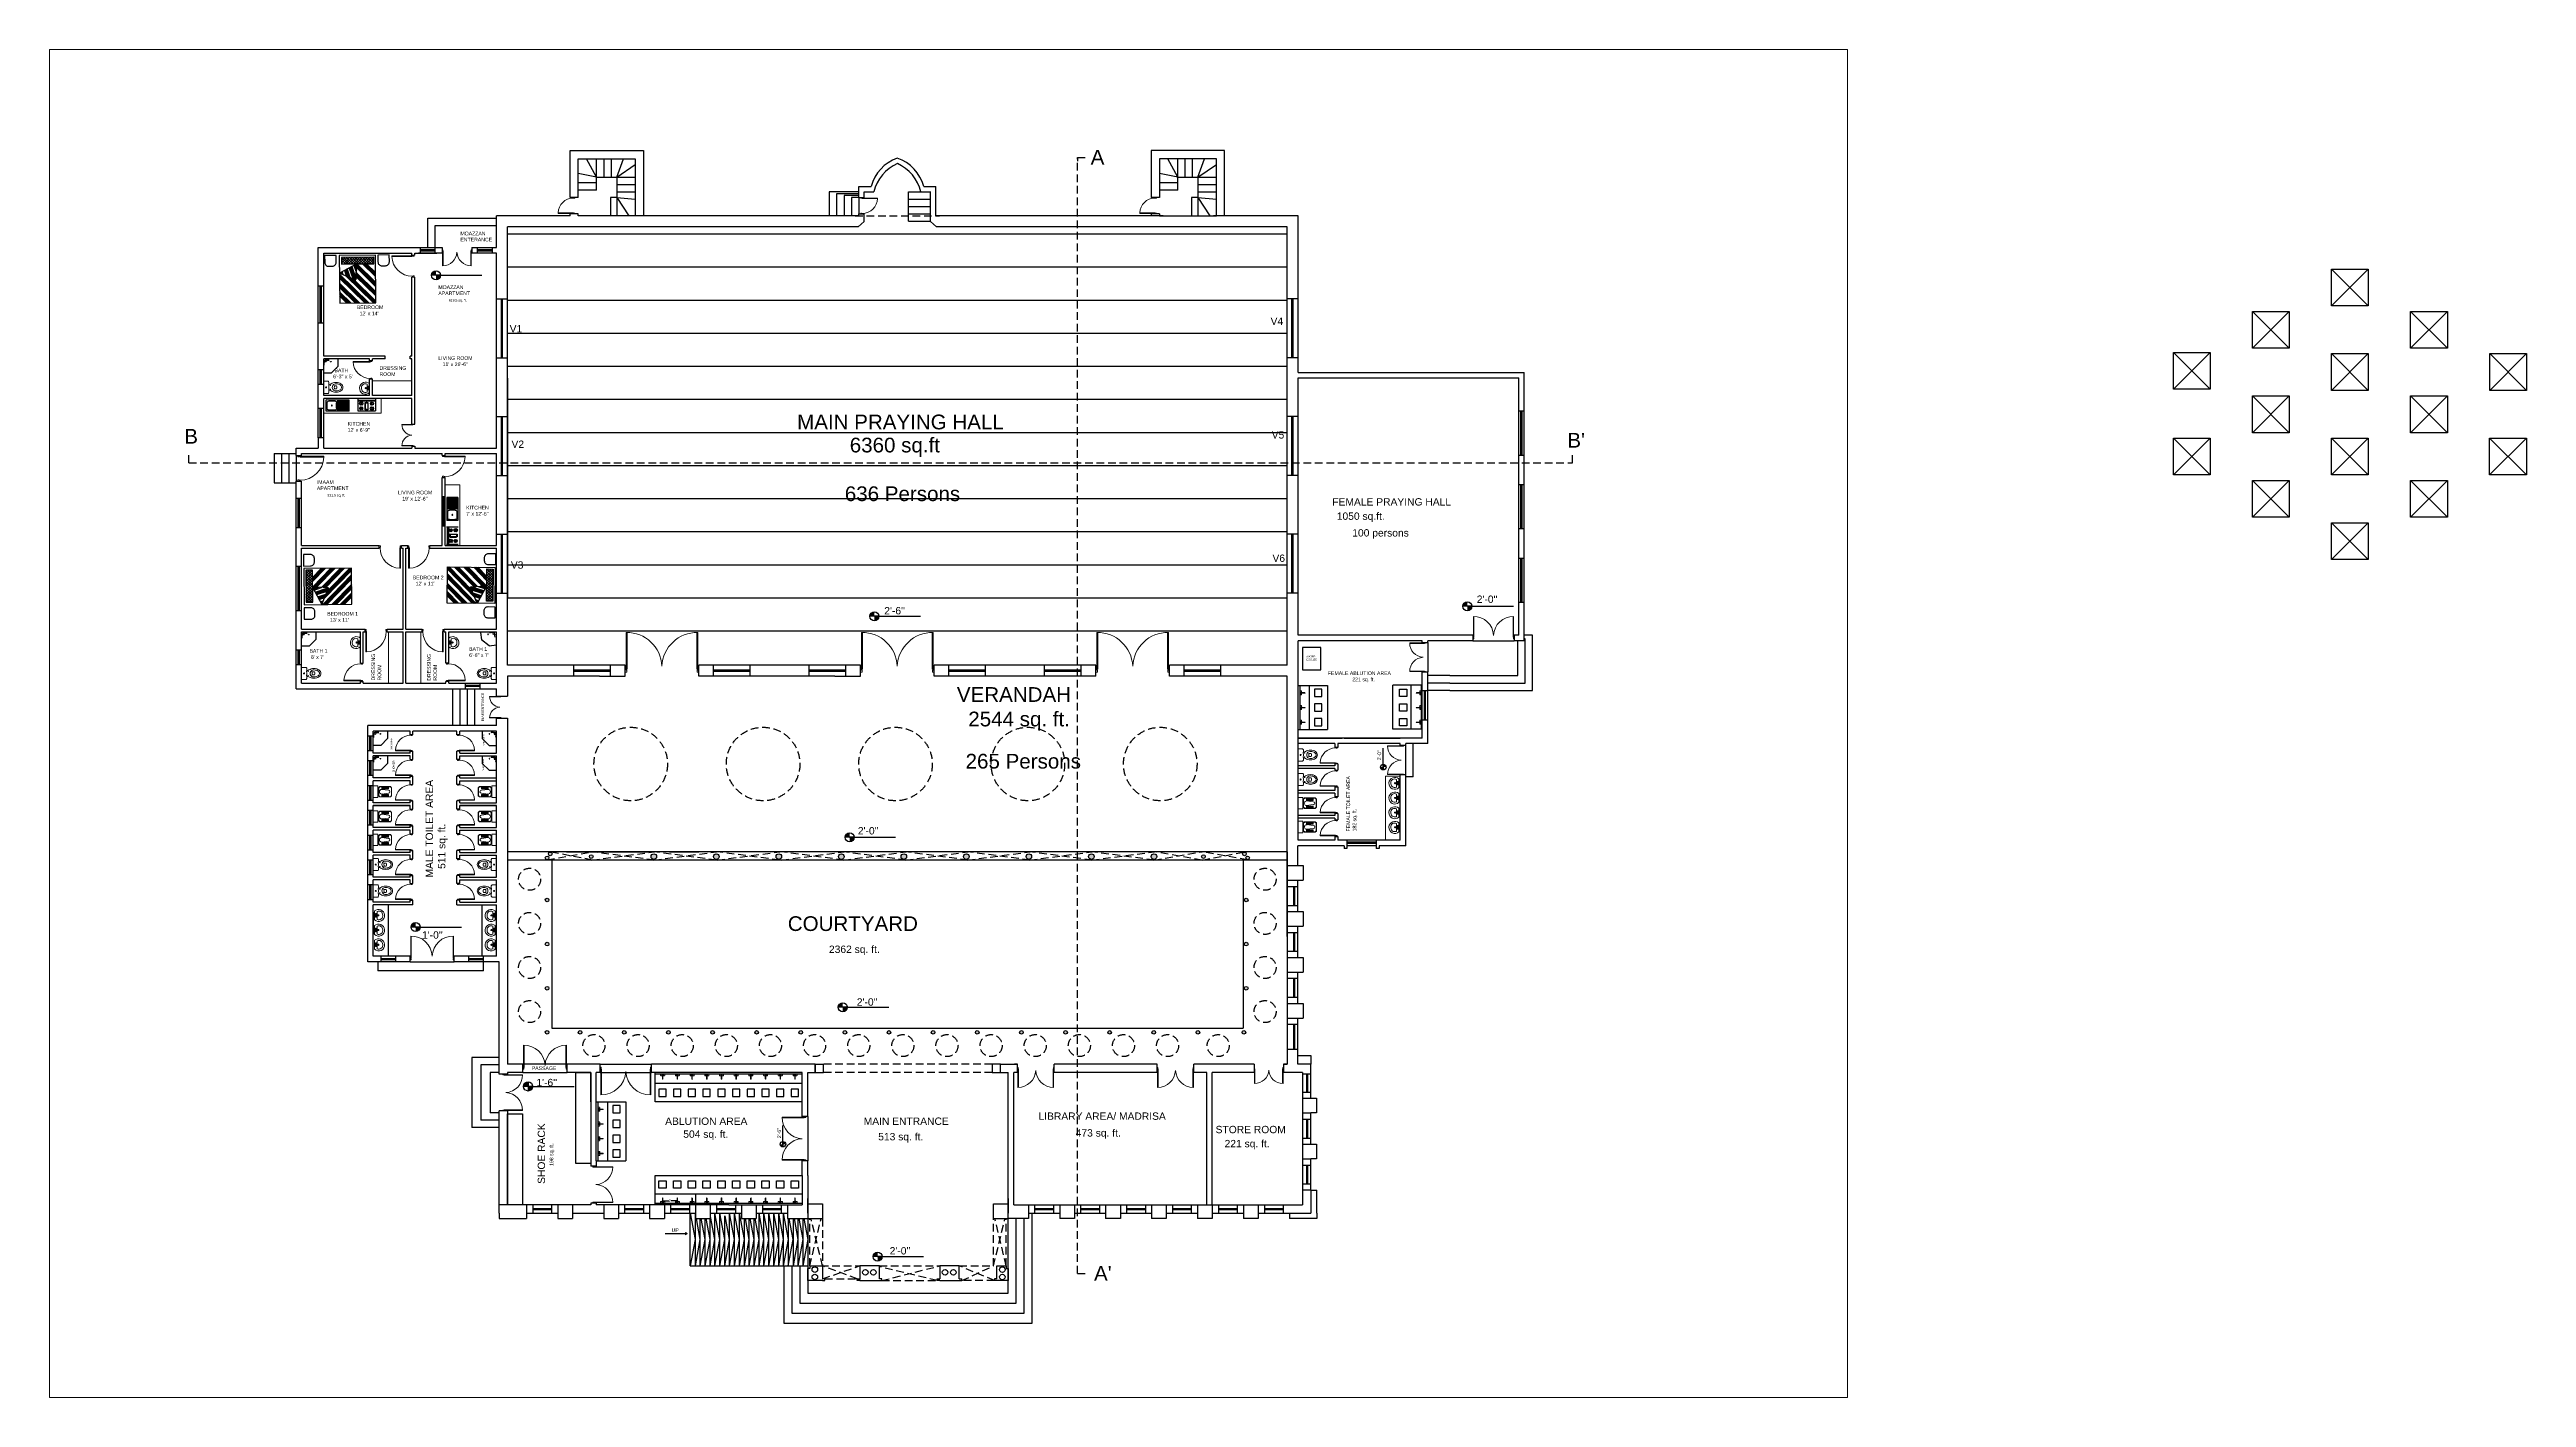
# Model space of a CAD drawing. Header units: inches. Extents: x -6210 to 141093, y -2740 to 21225.
# Drawn here: x 101637 to 105678, y 1305 to 3505 of the extents above; entities that cross this region are included whole.
import ezdxf

# ---------------------------------------------------------------- set-up
doc = ezdxf.new("R2010")
doc.units = ezdxf.units.IN
doc.header["$LTSCALE"] = 100
doc.header["$MEASUREMENT"] = 0
doc.linetypes.add('ACAD_ISO02W100', pattern=[15, 12, -3])
doc.linetypes.add('HIDDEN2', pattern=[0.1875, 0.125, -0.0625])
for name, color, linetype in [('1text', 6, 'Continuous'), ('arches', 83, 'Continuous'), ('beams', 30, 'Continuous'), ('boxes', 39, 'Continuous'), ('column', 2, 'Continuous'), ('dome', 40, 'Continuous'), ('FIXTURES', 251, 'Continuous'), ('furniture', 9, 'Continuous'), ('SAFF', 7, 'Continuous'), ('steps', 9, 'Continuous'), ('walls', 1, 'Continuous'), ('windows', 150, 'Continuous')]:
    doc.layers.add(name, color=color, linetype=linetype)
for name, color, linetype, lineweight in [('DODTED', 2, 'HIDDEN2', 5), ('DOOR', 11, 'Continuous', 5), ('FURNITUR', 253, 'Continuous', 18), ('H', 8, 'Continuous', 5)]:
    doc.layers.add(name, color=color, linetype=linetype, lineweight=lineweight)
doc.styles.get("Standard").update_dxf_attribs({"font": 'arial.ttf', "height": 4})
doc.dimstyles.get("Standard").update_dxf_attribs({"dimtxt": 0.18, "dimasz": 0.18, "dimexe": 0.18, "dimexo": 0.0625, "dimgap": 0.09, "dimtad": 0, "dimtih": 1, "dimtoh": 1, "dimdec": 4, "dimzin": 0, "dimdsep": 46, "dimtxsty": 'Standard', "dimcen": 0.09, "dimadec": 0, "dimazin": 0, "dimtfac": 1, "dimtdec": 4, "dimtofl": 0, "dimtmove": 0, "dimatfit": 3, "dimfxl": 1, "dimtolj": 1, "dimtzin": 0, "dimarcsym": 0})

msp = doc.modelspace()

# ---------------------------------------------------------------- texts
at = {"layer": '1text', "attachment_point": 1}
for s, width, heights, insert, char_height in [('A', 633.2477315, [0], (103335.25843, 3341.27965), 24), ('MOAZZAN \\PENTERANCE', 71.1211089, [0], (102306.90098, 3207.80295), 6), ('MOAZZAN APARTMENT', 71.1211089, [0], (102270.92579, 3120.13857), 6), ("BEDROOM \\P  12' x 14'", 142.3037375, [0], (102137.86951, 3087.37054), 6), ('619.5 sq. ft.', 71.1211089, [0], (102288.03598, 3097.72377), 4), ('V1', 39.400908, [0], (102387.26861, 3055.39085), 12), ('V4', 39.400908, [0], (103628.7917, 3067.61687), 12), ("LIVING ROOM\\P   11' x 26'-6''", 71.1211089, [0], (102270.86338, 3004.42206), 6), ("   BATH \\P  6'-3'' x 5'", 43.8203148, [0], (102094.51592, 2984.40684), 6), ('DRESSING ROOM', 43.8203148, [0], (102174.84956, 2988.18353), 6), ('B', 633.2477315, [0], (101856.3585, 2885.77625), 24), ("KITCHEN    12' x 6'-9''", 43.8203148, [0], (102122.89799, 2897.07328), 6), ('MAIN PRAYING HALL', 710.2182906, [0], (102856.287, 2909.15236), 24), ('6360 sq.ft', 633.2477315, [0], (102942.12818, 2871.46181), 24), ('V5', 39.400908, [0], (103630.61027, 2882.10335), 12), ("B'", 633.2477315, [0], (104112.99534, 2879.34704), 24), ('V2', 39.400908, [0], (102390.27108, 2866.85818), 12), ('IMAAM\\PAPARTMENT', 71.1211089, [0], (102072.70788, 2801.89525), 6), ('636 Persons', 633.2477315, [0], (102934.0986, 2792.0445), 24), ('831.5 sq. ft.', 71.1211089, [0], (102089.81808, 2779.48045), 4), ("LIVING ROOM\\P   19' x 12'-6''", 71.1211089, [0], (102205.05349, 2784.97216), 6), ("KITCHEN    7' x 12'-6''", 43.8203148, [0], (102316.36009, 2760.34783), 6), ('FEMALE PRAYING HALL', 408.0624556, [0], (103729.49909, 2772.74114), 12), ('1050 sq.ft.', 408.0624556, [0], (103736.80962, 2749.46831), 12), ('100 persons', 408.0624556, [0], (103762.05577, 2722.1889), 12), ('V3', 39.400908, [0], (102389.15284, 2669.7403), 12), ('V6', 39.400908, [0], (103631.8739, 2680.83331), 12), ("BEDROOM 2\\P  12' x 11'", 142.3037375, [0], (102229.20017, 2646.29988), 6), ("BEDROOM 1\\P  13' x 11'", 142.3037375, [0], (102089.54356, 2587.11695), 6), ("2'-6''", 39.400908, [0], (102998.46238, 2595.09381), 12), ("2'-0''", 12, [0], (103965.13595, 2613.88601), 12), ("   BATH 1\\P    8' x 7'", 43.8203148, [0], (102053.69548, 2526.52541), 6), ("   BATH 1\\P   6'-6'' x 7'", 43.8203148, [0], (102314.1165, 2529.5452), 6), ('WATER\\PCOOLER', 39.400908, [0], (103686.86462, 2515.76355), 3), ('FEMALE ABLUTION AREA', 210.1224263, [0], (103722.31082, 2490.08398), 6), ('221 sq. ft.', 43.1149217, [0], (103762.15057, 2479.97549), 6), ('        VERANDAH\\P          2544 sq. ft.', 408.0624556, [0], (103042.41429, 2464.33192), 24), ('265 Persons', 633.2477315, [0], (103131.17388, 2355.47423), 24), ("2'-0''", 217.5008772, [0], (102955.35968, 2235.87723), 12), ("1'-0''", 12, [0], (102244.25575, 2065.8583), 12), ('COURTYARD', 206.2952728, [24.83492], (102841.05684, 2090.37528), 24), ('2362 sq. ft.', 217.5008772, [0], (102908.20649, 2042.53028), 12), ("2'-0''", 217.5008772, [0], (102953.70747, 1956.49497), 12), ('PASSAGE', 68.9807269, [0], (102423.32063, 1845.39564), 6), ("1'-6''", 12, [0], (102430.86631, 1825.04441), 12), ('ABLUTION AREA', 408.0624556, [0], (102640.99186, 1761.858), 12), ('504 sq. ft.', 86.1380885, [0], (102670.51427, 1740.82209), 12), ('MAIN ENTRANCE', 217.5008772, [0], (102964.89606, 1761.92542), 12), ('LIBRARY AREA/ MADRISA', 408.0624556, [0], (103250.12739, 1770.13262), 12), ('473 sq. ft.', 217.5008772, [0], (103310.79456, 1742.81584), 12), ('STORE ROOM', 408.0624556, [0], (103539.10171, 1748.30536), 12), ('513 sq. ft.', 217.5008772, [0], (102988.5794, 1736.64929), 12), ('221 sq. ft.', 217.5008772, [0], (103553.7428, 1725.34391), 12), ('UP', 217.5008772, [0], (102651.52156, 1581.187), 6), ("2'-0''", 217.5008772, [0], (103007.26601, 1550.36655), 12), ("A'", 633.2477315, [0], (103340.69573, 1519.51466), 24)]:
    msp.add_mtext_dynamic_manual_height_columns(s, width=width, gutter_width=240, heights=heights, dxfattribs=dict(at, insert=insert, char_height=char_height))
at = {"layer": '1text', "attachment_point": 1, "rotation": 90}
for s, width, insert, char_height in [('DRESSING ROOM', 43.8203148, (102161.71532, 2475.16481), 6), ('DRESSING ROOM', 43.8203148, (102252.55415, 2474.87318), 6), ('IMAM ENTRANCE', 71.1211089, (102341.13694, 2408.40563), 4), ('SHOWER', 43.8203148, (102343.60471, 2368.16528), 3), ('SHOWER', 43.8203148, (102192.90694, 2362.5407), 3), ('SHOWER', 43.8203148, (102196.53522, 2325.693), 3), ('SHOWER', 43.8203148, (102342.46347, 2328.43216), 3), ("2'-0''", 12, (103803.17176, 2344.74719), 6), ('MALE TOILET AREA\\P   511 sq. ft.', 408.0624556, (102250.24027, 2153.67861), 12), ('FEMALE TOILET AREA\\P182 sq. ft.', 408.0624556, (103752.59382, 2228.83707), 6), ('SHOE RACK', 408.0624556, (102433.03352, 1653.62462), 12), ("2'-6''", 12, (102823.95825, 1728.17649), 6), ('198 sq. ft.', 88.4725115, (102452.37513, 1682.94613), 6)]:
    msp.add_mtext_dynamic_manual_height_columns(s, width=width, gutter_width=240, heights=[0], dxfattribs=dict(at, insert=insert, char_height=char_height))

# ---------------------------------------------------------------- blocks, each defined once
blk = doc.blocks.new('A$C0F316CBE')
at = {"linetype": 'Continuous'}
for p, q in [((0, 16), (1.9, 17.9)), ((0, 16), (0, 2.8)), ((0, 2.8), (1.9, 0.9)), ((0.4, 15.8), (2, 17.5)), ((0.4, 15.8), (0.4, 3)), ((0.4, 3), (2, 1.3)), ((1.9, 17.9), (19.4, 17.9)), ((1.9, 0.9), (19.4, 0.9)), ((2, 17.5), (5.2, 17.5)), ((2, 1.3), (5.2, 1.3)), ((5.2, 17.9), (5.2, 14)), ((5.2, 14), (16.1, 14)), ((16.1, 13.2), (5.2, 11.8)), ((16.1, 5.6), (5.2, 7)), ((5.2, 4.8), (16.1, 4.8)), ((5.2, 4.8), (5.2, 0.9)), ((5.7, 14), (5.7, 17.1)), ((5.7, 4.8), (5.7, 1.7)), ((6.2, 14), (6.2, 17.1)), ((6.2, 4.8), (6.2, 1.7)), ((6.7, 14), (6.7, 17.1)), ((6.7, 4.8), (6.7, 1.7)), ((7.2, 14), (7.2, 17.1)), ((7.2, 4.8), (7.2, 1.7)), ((7.8, 14), (7.8, 17.1)), ((7.8, 4.8), (7.8, 1.7)), ((8.3, 14), (8.3, 17.1)), ((8.3, 4.8), (8.3, 1.7)), ((8.8, 14), (8.8, 17.1)), ((8.8, 4.8), (8.8, 1.7)), ((9.3, 14), (9.3, 17.1)), ((9.3, 4.8), (9.3, 1.7)), ((9.8, 14), (9.8, 17.1)), ((9.8, 4.8), (9.8, 1.7)), ((10.4, 14), (10.4, 17.1)), ((10.4, 4.8), (10.4, 1.7)), ((10.9, 14), (10.9, 17.1)), ((10.9, 4.8), (10.9, 1.7)), ((11.4, 14), (11.4, 17.1)), ((11.4, 4.8), (11.4, 1.7)), ((11.9, 14), (11.9, 17.1)), ((11.9, 4.8), (11.9, 1.7)), ((12.4, 14), (12.4, 17.1)), ((12.4, 4.8), (12.4, 1.7)), ((13, 14), (13, 17.1)), ((13, 4.8), (13, 1.7)), ((13.5, 14), (13.5, 17.1)), ((13.5, 4.8), (13.5, 1.7)), ((14, 14), (14, 17.1)), ((14, 4.8), (14, 1.7)), ((14.5, 14), (14.5, 17.1)), ((14.5, 4.8), (14.5, 1.7)), ((15, 14), (15, 17.1)), ((15, 4.8), (15, 1.7)), ((15.5, 14), (15.5, 17.1)), ((15.5, 4.8), (15.5, 1.7)), ((16.1, 17.9), (16.1, 14)), ((16.1, 17.5), (19.2, 17.5)), ((16.1, 4.8), (16.1, 0.9)), ((16.1, 1.3), (19.2, 1.3)), ((20.9, 15.8), (19.2, 17.5)), ((20.9, 3), (19.2, 1.3)), ((21.2, 16), (19.4, 17.9)), ((21.2, 2.8), (19.4, 0.9)), ((20.9, 15.8), (20.9, 3)), ((21.2, 16), (21.2, 2.8)), ((22.4, 9.4), (22.4, 18.8)), ((22.4, 18.8), (29.9, 18.8)), ((22.4, 9.4), (22.4, 0)), ((22.4, 0), (29.9, 0)), ((29.9, 18.8), (29.9, 0))]:
    blk.add_line(p, q, dxfattribs=at)
for centre, radius, start, end in [((5.2, 9.4), 2.44, 90, 270), ((16.1, 9.4), 3.76, 256.2366, 103.7634)]:
    blk.add_arc(centre, radius, start, end, dxfattribs=at)
blk = doc.blocks.new('FDSADDFAEREWRWER')
at = {"layer": 'FURNITUR'}
for p, q in [((38122.8, -26485.2), (38118.7, -26485.2)), ((38122.8, -26490.3), (38118.7, -26490.3)), ((38129.7, -26484.3), (38128.3, -26484.3)), ((38129.7, -26491.2), (38128.3, -26491.2)), ((38129, -26485), (38129, -26483.6)), ((38129, -26491.9), (38129, -26490.5)), ((38131, -26483.3), (38131, -26479.5)), ((38131, -26487.7), (38131.5, -26483.7)), ((38131, -26487.7), (38131.5, -26491.7)), ((38131, -26495.9), (38131, -26492.1)), ((38131.1, -26479.3), (38132, -26478)), ((38131.4, -26483.6), (38131.1, -26483.4)), ((38131.3, -26491.9), (38131.1, -26492)), ((38131.1, -26496.2), (38132, -26497.4)), ((38139.5, -26477.9), (38132.4, -26477.9)), ((38139.5, -26497.6), (38132.4, -26497.6)), ((38139.7, -26497.4), (38139.7, -26478.1))]:
    blk.add_line(p, q, dxfattribs=at)
at = {"layer": 'FURNITUR', "extrusion": (0, 0, -1)}
for centre, major_axis, start_param, end_param in [((38113.9, -26487.7), (-4.02, 4.02), -0.785398, -0.250471), ((38113.9, -26487.7), (-4.02, -4.02), 0.250471, 0.785398), ((38116.6, -26489.4), (-6.28, 6.28), -0.250471, 0.175324), ((38116.6, -26486.1), (-6.28, 6.28), 4.537065, 4.96286), ((38113.9, -26487.7), (-2.45, -2.45), 0.785398, 1.320326), ((38113.9, -26487.7), (-2.45, 2.45), -1.320326, -0.785398), ((38116.6, -26489.4), (-4.71, 4.71), -0.250471, 0.175324), ((38116.6, -26486.1), (-4.71, 4.71), 4.537065, 4.96286), ((38118.4, -26491.9), (-8.51, 8.51), 0.175324, 0.503558), ((38118.4, -26483.5), (-8.51, 8.51), 4.208831, 4.537065), ((38118.4, -26491.9), (-6.94, -6.94), 1.74612, 2.074355), ((38118.4, -26483.5), (-6.94, -6.94), 5.779627, 6.107861), ((38119.6, -26496), (-11.5, 11.5), 0.503558, 0.785398), ((38119.6, -26479.4), (-11.5, -11.5), 5.497787, 5.779627), ((38119.6, -26496), (-9.95, -9.95), 2.074355, 2.310238), ((38119.6, -26479.4), (-9.95, 9.95), 3.972947, 4.208831), ((38123.2, -26487.7), (-3.69, -3.69), 0.295539, 1.275258), ((38118.7, -26485.4), (-0.125, -0.125), 1.275258, 2.356194), ((38118.7, -26490.1), (-0.125, 0.125), 3.926991, 5.007928), ((38119.9, -26487.7), (-4.12, 4.12), 0.626699, 4.08569), ((38119.6, -26496), (-11.5, -11.5), 2.356194, 2.638034), ((38119.6, -26479.4), (-11.5, 11.5), 3.645151, 3.926991), ((38114.8, -26487.7), (-5.34, -5.34), 3.582609, 4.271372), ((38120.8, -26491.9), (-8.51, 8.51), 1.067238, 1.389176), ((38120.8, -26483.5), (-8.51, -8.51), 4.894009, 5.215947), ((38131.1, -26476), (-4.89, -4.89), 5.503466, 6.019803), ((38131.1, -26499.4), (-4.89, 4.89), 0.263382, 0.779719), ((38129, -26484.3), (-0.275, 0.275), 3.926991, 7.068583), ((38129, -26491.2), (-0.275, 0.275), 3.926991, 7.068583), ((38129, -26484.3), (-0.275, 0.275), 0.785398, 3.926991), ((38129, -26491.2), (-0.275, 0.275), 0.785398, 3.926991), ((38131.5, -26479.5), (-0.314, 0.314), -0.785398, -0.165149), ((38131.2, -26483.3), (-0.125, 0.125), 4.434999, 5.497787), ((38131.2, -26492.1), (-0.125, 0.125), -0.785398, 0.415559), ((38131.5, -26495.9), (-0.314, 0.314), -1.405648, -0.785398), ((38131.3, -26491.7), (-0.125, -0.125), 3.819301, 5.127948), ((38131.3, -26483.7), (-0.125, -0.125), 2.864203, 4.034681), ((38132.4, -26478.3), (-0.314, -0.314), 1.405648, 2.356194), ((38132.4, -26497.2), (-0.314, 0.314), 3.926991, 4.877538), ((38135.7, -26487.7), (-0.627, 0.627), -0.785398, 2.356194), ((38135.7, -26487.7), (-0.627, -0.627), 3.926991, 7.068583), ((38139.5, -26478.1), (-0.157, -0.157), 2.356194, 3.926991), ((38139.5, -26497.4), (-0.157, -0.157), 3.926991, 5.497787)]:
    blk.add_ellipse(centre, major_axis=major_axis, ratio=1, start_param=start_param, end_param=end_param, dxfattribs=at)
blk = doc.blocks.new('LAV', base_point=(396, 588))
for p, q in [((396.2, 580.6), (396.2, 595.1)), ((396.2, 580.6), (396.2, 580.6)), ((397.6, 585), (397.6, 590.7)), ((397.6, 590.7), (399.3, 590.7)), ((399.3, 585), (397.6, 585)), ((399.3, 590.7), (399.3, 585)), ((400.3, 580.9), (400.3, 594)), ((400.3, 580.9), (400.3, 580.9))]:
    blk.add_line(p, q)
for centre, radius, start, end in [((402.6, 587.4), 10, 6.3511, 130.1512), ((403, 587.4), 9.62, 225.0409, 4.876), ((403.4, 588.7), 6.06, 355.5607, 119.9347), ((402.9, 587.3), 6.63, 247.3713, 10.7334)]:
    blk.add_arc(centre, radius, start, end)
blk = doc.blocks.new('A$C56213ABD')
for points in [[(11.2, 10.1), (8.6, 10.1)], [(9.9, 11.4), (9.9, 8.7)]]:
    blk.add_lwpolyline(points)
for radius in [0.938, 0.75]:
    blk.add_circle((9.9, 10.1), radius)
at = {"rotation": 270}
blk.add_blockref('LAV', (10.1, 16.5), dxfattribs=at)
blk = doc.blocks.new('A$C47FC17B3')
for p, q in [((0, 8.3), (0, 6.2)), ((0, 8.3), (6.6, 8.3)), ((0.4, 5.8), (1.6, 5.8)), ((2, 8.3), (2, 6.2)), ((2.9, 4.8), (2.9, 0.5)), ((3.8, 4.8), (3.8, 0.5)), ((4.6, 8.3), (4.6, 6.2)), ((6.2, 5.8), (5, 5.8)), ((6.6, 8.3), (6.6, 6.2))]:
    blk.add_line(p, q)
blk.add_lwpolyline([(2.3, 8.3), (4.4, 8.3), (4.4, 8.1), (2.3, 8.1)], close=True)
for centre, radius, start, end in [((0.4, 6.2), 0.386, 180, 270), ((1.6, 6.2), 0.386, 270, 0), ((-54.7, 1.9), 57.6, 2.8972, 6.1915), ((3.3, 0.5), 0.462, 180, 0), ((61.3, 1.9), 57.6, 173.8085, 177.1028), ((5, 6.2), 0.386, 180, 270), ((6.2, 6.2), 0.386, 270, 0)]:
    blk.add_arc(centre, radius, start, end)
blk = doc.blocks.new('A$C4A15109F')
at = {"layer": 'H'}
blk.add_blockref('A$C47FC17B3', (-3.3, 18.7), dxfattribs=at)
blk = doc.blocks.new('D')
at = {"layer": 'DOOR'}
for p, q in [((73476.8, 10997.4), (73476.8, 10955.3)), ((73478, 10955.3), (73478, 10997.4)), ((73557.4, 10955.3), (73557.4, 10997.4)), ((73558.5, 10997.4), (73558.5, 10955.3)), ((73475.7, 10955.4), (73476.8, 10955.4)), ((73475.7, 10952), (73475.7, 10955.4)), ((73477.4, 10952), (73475.7, 10952)), ((73476.8, 10955.4), (73476.8, 10954.2)), ((73476.8, 10955.3), (73478, 10955.3)), ((73476.8, 10954.2), (73477.4, 10954.2)), ((73477.4, 10954.2), (73477.4, 10952)), ((73558.5, 10955.3), (73557.4, 10955.3)), ((73557.9, 10954.2), (73557.9, 10952)), ((73558.5, 10954.2), (73557.9, 10954.2)), ((73557.9, 10952), (73559.7, 10952)), ((73559.7, 10955.4), (73558.5, 10955.4)), ((73558.5, 10955.4), (73558.5, 10954.2)), ((73559.7, 10952), (73559.7, 10955.4))]:
    blk.add_line(p, q, dxfattribs=at)
for centre, start, end in [((73477.4, 10957.1), 2.7057, 90.8209), ((73557.9, 10957.1), 89.1791, 177.2943)]:
    blk.add_arc(centre, 40.3, start, end, dxfattribs=at)
blk = doc.blocks.new('D1')
for points in [[(1.5, 40.9), (1.5, 1.9), (3, 1.9), (3, 40.9)], [(1.5, 0.4), (2.2, 0.4), (2.2, -1.9), (0, -1.9), (0, 1.9), (1.5, 1.9)], [(42, 1.9), (42, -1.9), (39.8, -1.9), (39.8, 0.4), (40.5, 0.4), (40.5, 1.9)]]:
    blk.add_lwpolyline(points, close=True)
blk.add_arc((1.5, 1.9), 39, 0, 88.1502)
blk = doc.blocks.new('*X11')
at = {"color": 0}
for p, q in [((668.9, 1093.1), (682.2, 1106.5)), ((668.9, 1098.5), (676.9, 1106.5)), ((668.9, 1103.8), (671.6, 1106.5)), ((678.4, 1092.9), (668.9, 1102.4)), ((673.1, 1092.9), (668.9, 1097.1)), ((683.7, 1092.9), (670.1, 1106.5)), ((674, 1092.9), (687.5, 1106.5)), ((689, 1092.9), (675.4, 1106.5)), ((679.3, 1092.9), (692.8, 1106.5)), ((694.3, 1092.9), (680.7, 1106.5)), ((684.6, 1092.9), (698.1, 1106.5)), ((699.6, 1092.9), (686, 1106.5)), ((689.9, 1092.9), (703.4, 1106.5)), ((704.9, 1092.9), (691.3, 1106.5)), ((695.2, 1092.9), (708.7, 1106.5)), ((710.2, 1092.9), (696.6, 1106.5)), ((700.5, 1092.9), (714.1, 1106.5)), ((715.5, 1092.9), (701.9, 1106.5)), ((705.8, 1092.9), (719.4, 1106.5)), ((720.8, 1092.9), (707.2, 1106.5)), ((711.1, 1092.9), (724.7, 1106.5)), ((726.1, 1092.9), (712.5, 1106.5)), ((716.4, 1092.9), (730, 1106.5)), ((731.4, 1092.9), (717.8, 1106.5)), ((721.7, 1092.9), (734.9, 1106.1)), ((734.9, 1094.7), (723.1, 1106.5)), ((727, 1092.9), (734.9, 1100.8)), ((734.9, 1100), (728.4, 1106.5)), ((732.3, 1092.9), (734.9, 1095.5)), ((734.9, 1105.3), (733.7, 1106.5))]:
    blk.add_line(p, q, dxfattribs=at)
blk = doc.blocks.new('BED')
for p, q in [((-33.3, -44.3), (-6.6, -17.7)), ((-33.3, -38.7), (-12.3, -17.7)), ((-33.3, -41.5), (-9.4, -17.7)), ((-33.3, -35.8), (-15.1, -17.7)), ((-33.3, -55.8), (4.9, -17.7)), ((-33.3, -58.6), (4.8, -20.6)), ((-33.3, -61.4), (5, -23.2)), ((-33.3, -64.3), (5.2, -25.9)), ((-33.3, -75.2), (5.9, -36.1)), ((-33.3, -78), (6.1, -38.7)), ((-33.3, -80.9), (6.2, -41.4)), ((-33.3, -83.7), (6.4, -44)), ((-33.3, -97.2), (18.3, -45.7)), ((-33.3, -94.4), (13.5, -47.6)), ((-31.3, -98.1), (23.1, -43.7)), ((-30, -4.1), (36, -4.1)), ((-30, -17.7), (-30, -4.1)), ((36, -17.7), (-30, -17.7)), ((-28.5, -98.1), (27.9, -41.8)), ((-19.1, -98.1), (40.8, -38.2)), ((-16.3, -98.1), (40.8, -41)), ((-13.5, -98.1), (40.8, -43.9)), ((-10.6, -98.1), (40.8, -46.7)), ((6.9, -50.3), (4.6, -17.8)), ((4.7, -17.9), (40.8, -36.5)), ((5.4, -18.3), (4.8, -20.2)), ((7.2, -19.2), (5.1, -25.6)), ((9, -20.1), (5.5, -30.9)), ((10.9, -20.8), (5.9, -36.3)), ((15, -23.2), (6.8, -48.8)), ((40.8, -36.5), (6.9, -50.3)), ((16.8, -24.1), (8.6, -49.6)), ((18.7, -24.9), (11, -48.6)), ((20.4, -26.2), (13.5, -47.6)), ((25, -28.3), (19.6, -45.1)), ((26.8, -29.3), (22, -44.2)), ((28.6, -30.2), (24.4, -43.2)), ((30.4, -31.1), (26.8, -42.2)), ((35.3, -33.7), (33.5, -39.5)), ((37.1, -34.6), (35.9, -38.5)), ((36, -4.1), (36, -17.7)), ((38.9, -35.5), (38.3, -37.5)), ((-0.2, -98.1), (40.8, -57.1)), ((2.6, -98.1), (40.8, -59.9)), ((5.5, -98.1), (40.8, -62.8)), ((8.3, -98.1), (40.8, -65.6)), ((17.4, -98.1), (40.8, -74.7)), ((20.2, -98.1), (40.8, -77.5)), ((23.1, -98.1), (40.8, -80.4)), ((25.9, -98.1), (40.8, -83.2))]:
    blk.add_line(p, q)
for points in [[(-61.9, -14.1), (-61.9, 0), (-38.5, 0), (-38.5, -14.1, -0.414214), (-46.5, -22.1), (-53.9, -22.1, -0.414214)], [(47.3, -14.1), (47.3, 0), (70.7, 0), (70.7, -14.1, -0.414214), (62.7, -22.1), (55.3, -22.1, -0.414214)]]:
    blk.add_lwpolyline(points, format="xyb", close=True)
blk.add_lwpolyline([(-33.3, -98.1), (-33.3, 0), (40.8, 0), (40.8, -98.1)], close=True)
blk.add_blockref('*X11', (-698.9, -1110.6))
blk = doc.blocks.new('f')
at = {"layer": 'FIXTURES'}
for p, q in [((3718.8, 2061), (3718.8, 2080.5)), ((3718.8, 2061), (3736.8, 2043)), ((3756.8, 2043), (3736.8, 2043)), ((3746.2, 2079.7), (3746.2, 2079.3)), ((3746.2, 2079.5), (3750.2, 2079.5)), ((3750.3, 2060.9), (3748.5, 2062.7)), ((3750.3, 2062.7), (3748.5, 2060.9)), ((3753, 2072.4), (3753.4, 2072.4)), ((3753.2, 2072.4), (3753.2, 2076.5))]:
    blk.add_line(p, q, dxfattribs=at)
for centre, radius in [((3750.3, 2076.5), 2.45), ((3749.4, 2061.8), 0.675)]:
    blk.add_circle(centre, radius, dxfattribs=at)
for centre, radius, start, end in [((3743, 2115.6), 36.4, 265.06679, 274.93321), ((3750.2, 2076.5), 3.03, 0.00004, 90), ((3789.3, 2069.3), 36.4, 175.06679, 184.93321), ((3717.1, 2069.3), 36.4, 355.06679, 4.93323)]:
    blk.add_arc(centre, radius, start, end, dxfattribs=at)
blk = doc.blocks.new('COOKR2')
at = {"layer": 'furniture'}
for p, q in [((12.7, 54), (36.7, 54)), ((14.7, 18), (14.7, 54)), ((16.7, 54), (16.7, 18)), ((12.7, 18), (36.7, 18)), ((17.8, 35.8), (21.7, 35.8)), ((18.3, 27.9), (25, 21.9)), ((18.3, 21.9), (25, 27.9)), ((18.6, 44.3), (24.7, 49.8)), ((18.6, 49.8), (24.7, 44.3)), ((20.7, 38.8), (33.1, 38.8)), ((20.7, 32.8), (33.1, 32.8)), ((28.3, 44), (35, 50)), ((28.3, 50), (35, 44)), ((28.6, 27.7), (34.7, 22.2)), ((28.6, 22.2), (34.7, 27.7)), ((35.7, 35.8), (32.5, 35.8))]:
    blk.add_line(p, q, dxfattribs=at)
blk.add_lwpolyline([(19.1, 38.6), (34.5, 38.6), (34.5, 33.1), (19.1, 33.1)], close=True, dxfattribs=at)
for centre, radius in [((21.7, 24.9), 3.49), ((21.7, 47), 3.08), ((31.7, 47), 3.49), ((31.7, 24.9), 3.08)]:
    blk.add_circle(centre, radius, dxfattribs=at)
blk = doc.blocks.new('sink')
at = {"layer": 'furniture'}
for p, q in [((72792.8, 10161.1), (72819.8, 10165.8)), ((72795.1, 10148), (72792.8, 10161.1)), ((72793.7, 10160.1), (72805.8, 10162.2)), ((72793.9, 10158.7), (72806.1, 10160.9)), ((72794.2, 10157.4), (72806.3, 10159.5)), ((72794.4, 10156), (72806.5, 10158.2)), ((72794.6, 10154.7), (72806.8, 10156.8)), ((72794.9, 10153.4), (72807, 10155.5)), ((72795.1, 10152), (72807.2, 10154.1)), ((72795.1, 10148), (72822.1, 10152.7)), ((72795.3, 10150.7), (72807.5, 10152.8)), ((72795.6, 10149.3), (72807.7, 10151.4)), ((72808.6, 10150.3), (72806.3, 10163.4)), ((72809.3, 10153.9), (72808.2, 10160.3)), ((72816.8, 10164.1), (72810.1, 10162.9)), ((72812, 10152.1), (72818.7, 10153.3)), ((72820.6, 10155.9), (72819.5, 10162.2)), ((72822.1, 10152.7), (72819.8, 10165.8))]:
    blk.add_line(p, q, dxfattribs=at)
blk.add_circle((72814.4, 10158.1), 0.446, dxfattribs=at)
for centre, start, end in [((72810.5, 10160.7), 99.8953, 189.8953), ((72811.6, 10154.3), 189.8953, 279.8953), ((72817.2, 10161.8), 9.8953, 99.8953), ((72818.3, 10155.5), 279.8953, 9.8953)]:
    blk.add_arc(centre, 2.28, start, end, dxfattribs=at)
blk = doc.blocks.new('*D26')
at = {"color": 0, "lineweight": -2, "transparency": 16777216}
for p, q in [((102636.9, 1622.6), (102636.9, 1626.1)), ((102637.1, 1625.9), (102646.9, 1625.9)), ((102660.7, 1625.9), (102650.9, 1625.9)), ((102660.9, 1622.4), (102660.9, 1626.1))]:
    blk.add_line(p, q, dxfattribs=at)
at = {"color": 0, "transparency": 16777216}
for points in [[(102637.1, 1625.9), (102637.1, 1625.8), (102636.9, 1625.9)], [(102660.7, 1625.9), (102660.7, 1625.8), (102660.9, 1625.9)]]:
    blk.add_solid(points, dxfattribs=at)
at = {"layer": 'Defpoints', "color": 0, "transparency": 16777216}
for p in [(102636.9, 1625.9), (102636.9, 1622.6), (102660.9, 1622.3)]:
    blk.add_point(p, dxfattribs=at)
at = {"color": 0, "transparency": 16777216, "insert": (102648.9, 1625.9), "char_height": 4, "attachment_point": 5}
blk.add_mtext("\\A1;2'", dxfattribs=at)

# ---------------------------------------------------------------- dimensions: what is measured, and where the dimension line sits
dim = msp.add_linear_dim(base=(102636.91134, 1625.87575), p1=(102660.91134, 1622.34498), p2=(102636.91134, 1622.57399), dimstyle='Standard', override={"dimtxt": 4, "dimlunit": 4})
dim.commit()
dim.dimension.update_dxf_attribs({"geometry": '*D26', "text_midpoint": (102648.91134, 1625.87575)})

# ---------------------------------------------------------------- hatches: boundary and pattern name
at = {"layer": '1text'}
h = msp.add_hatch(color=256, dxfattribs=at)
h.dxf.hatch_style = 1
h.paths.add_polyline_path([(102267.14927, 3143.887, 0.4142135624), (102259.76603, 3136.50376), (102267.14927, 3136.50376)])
h.paths.add_polyline_path([(102274.5325, 3136.50376), (102267.14927, 3136.50376), (102267.14927, 3129.12053, 0.4142135624)])
h = msp.add_hatch(color=256, dxfattribs=at)
h.dxf.hatch_style = 1
h.paths.add_polyline_path([(102982.45202, 2587.34904, 0.4142135624), (102975.06878, 2579.96581), (102982.45202, 2579.96581)])
h.paths.add_polyline_path([(102989.83526, 2579.96581), (102982.45202, 2579.96581), (102982.45202, 2572.58257, 0.4142135624)])
h = msp.add_hatch(color=256, dxfattribs=at)
h.dxf.hatch_style = 1
h.paths.add_polyline_path([(103949.9563, 2603.68457, 0.4142135624), (103942.57306, 2596.30133), (103949.9563, 2596.30133)])
h.paths.add_polyline_path([(103957.33953, 2596.30133), (103949.9563, 2596.30133), (103949.9563, 2588.91809, 0.4142135624)])
h = msp.add_hatch(color=256, dxfattribs=at)
h.dxf.hatch_style = 1
h.paths.add_polyline_path([(103808.07864, 2333.80929, 0.4142135624), (103812.60433, 2329.2836), (103812.60433, 2333.80929)])
h.paths.add_polyline_path([(103812.60433, 2338.33499), (103812.60433, 2333.80929), (103817.13003, 2333.80929, 0.4142135624)])
h = msp.add_hatch(color=256, dxfattribs=at)
h.dxf.hatch_style = 1
h.paths.add_polyline_path([(102941.89273, 2226.73046, 0.4142135624), (102934.5095, 2219.34723), (102941.89273, 2219.34723)])
h.paths.add_polyline_path([(102949.27597, 2219.34723), (102941.89273, 2219.34723), (102941.89273, 2211.96399, 0.4142135624)])
h = msp.add_hatch(color=256, dxfattribs=at)
h.dxf.hatch_style = 1
h.paths.add_polyline_path([(102233.67019, 2080.0868, 0.4142135624), (102226.28696, 2072.70357), (102233.67019, 2072.70357)])
h.paths.add_polyline_path([(102241.05343, 2072.70357), (102233.67019, 2072.70357), (102233.67019, 2065.32033, 0.4142135624)])
h = msp.add_hatch(color=256, dxfattribs=at)
h.dxf.hatch_style = 1
h.paths.add_polyline_path([(102930.84405, 1949.34495, 0.4142135624), (102923.46082, 1941.96172), (102930.84405, 1941.96172)])
h.paths.add_polyline_path([(102938.22729, 1941.96172), (102930.84405, 1941.96172), (102930.84405, 1934.57848, 0.4142135624)])
h = msp.add_hatch(color=256, dxfattribs=at)
h.dxf.hatch_style = 1
h.paths.add_polyline_path([(102417.44464, 1819.94585, 0.4142135624), (102410.0614, 1812.56262), (102417.44464, 1812.56262)])
h.paths.add_polyline_path([(102424.82787, 1812.56262), (102417.44464, 1812.56262), (102417.44464, 1805.17938, 0.4142135624)])
h = msp.add_hatch(color=256, dxfattribs=at)
h.dxf.hatch_style = 1
h.paths.add_polyline_path([(102828.57857, 1718.31241, 0.4142135624), (102833.10427, 1713.78671), (102833.10427, 1718.31241)])
h.paths.add_polyline_path([(102833.10427, 1722.83811), (102833.10427, 1718.31241), (102837.62996, 1718.31241, 0.4142135624)])
h = msp.add_hatch(color=256, dxfattribs=at)
h.dxf.hatch_style = 1
h.paths.add_polyline_path([(102987.49778, 1542.30272, 0.4142135624), (102980.11455, 1534.91949), (102987.49778, 1534.91949)])
h.paths.add_polyline_path([(102994.88102, 1534.91949), (102987.49778, 1534.91949), (102987.49778, 1527.53625, 0.4142135624)])
at = {"layer": 'walls'}
h = msp.add_hatch(color=2, dxfattribs=at)
h.dxf.hatch_style = 1
h.paths.add_polyline_path([(102445.24889, 2185.68635, 0.419803878), (102448.30604, 2182.6869), (102449.21381, 2182.84577, 0.3212471202), (102451.24889, 2185.68635, 1)])
h.paths.add_polyline_path([(102454.5644, 2195.05894), (102453.46192, 2195.26886, 0.4142135624), (102450.46192, 2192.26886, 1), (102456.46192, 2192.26886, 0.3078255015)])
h.paths.add_polyline_path([(102517.46192, 2187.74887, 1), (102523.46192, 2187.74887, 1)])
h.paths.add_polyline_path([(102626.96192, 2187.74887, 1), (102617.96192, 2187.74887, 1)])
h.paths.add_polyline_path([(102728.96192, 2187.74887, 1), (102719.96192, 2187.74887, 1)])
h.paths.add_polyline_path([(102821.96192, 2187.74887, 1), (102830.96192, 2187.74887, 1)])
h.paths.add_polyline_path([(102932.96192, 2187.74887, 1), (102923.96192, 2187.74887, 1)])
h.paths.add_polyline_path([(103025.96192, 2187.74887, 1), (103034.96192, 2187.74887, 1)])
h.paths.add_polyline_path([(103127.96192, 2187.74887, 1), (103136.96192, 2187.74887, 1)])
h.paths.add_polyline_path([(103229.96192, 2187.74887, 1), (103238.96192, 2187.74887, 1)])
h.paths.add_polyline_path([(103331.96192, 2187.74887, 1), (103340.96192, 2187.74887, 1)])
h.paths.add_polyline_path([(103442.96192, 2187.74887, 1), (103433.96192, 2187.74887, 1)])
h.paths.add_polyline_path([(103516.14508, 2187.74887, 1), (103522.14508, 2187.74887, 1)])
h.paths.add_polyline_path([(103589.14508, 2192.26886, 0.4142135624), (103586.14508, 2195.26886), (103585.0426, 2195.05894, 0.3078255015), (103583.14508, 2192.26886, 1)])
h.paths.add_polyline_path([(103588.35811, 2185.68635, 0.3212471202), (103590.39319, 2182.84577), (103591.30097, 2182.6869, 0.419803878), (103594.35811, 2185.68635, 1)])
h = msp.add_hatch(color=2, dxfattribs=at)
h.dxf.hatch_style = 1
h.paths.add_polyline_path([(102445.24889, 2116.8869, 1), (102451.24889, 2116.8869, 1)])
h.paths.add_polyline_path([(102451.24889, 2044.8869, 1), (102445.24889, 2044.8869, 1)])
h.paths.add_polyline_path([(102445.24889, 1972.8869, 1), (102451.24889, 1972.8869, 1)])
h.paths.add_polyline_path([(102451.24889, 1900.8869, 1), (102445.24889, 1900.8869, 1)])
h.paths.add_polyline_path([(102499.24889, 1900.8869, 1), (102505.24889, 1900.8869, 1)])
h.paths.add_polyline_path([(102577.24889, 1900.8869, 1), (102571.24889, 1900.8869, 1)])
h.paths.add_polyline_path([(102649.24889, 1900.8869, 1), (102643.24889, 1900.8869, 1)])
h.paths.add_polyline_path([(102721.24889, 1900.8869, 1), (102715.24889, 1900.8869, 1)])
h.paths.add_polyline_path([(102787.24889, 1900.8869, 1), (102793.24889, 1900.8869, 1)])
h.paths.add_polyline_path([(102865.24889, 1900.8869, 1), (102859.24889, 1900.8869, 1)])
h.paths.add_polyline_path([(102937.24889, 1900.8869, 1), (102931.24889, 1900.8869, 1)])
h.paths.add_polyline_path([(103003.24889, 1900.8869, 1), (103009.24889, 1900.8869, 1)])
h.paths.add_polyline_path([(103075.24889, 1900.8869, 1), (103081.24889, 1900.8869, 1)])
h.paths.add_polyline_path([(103153.24889, 1900.8869, 1), (103147.24889, 1900.8869, 1)])
h.paths.add_polyline_path([(103225.24889, 1900.8869, 1), (103219.24889, 1900.8869, 1)])
h.paths.add_polyline_path([(103291.24889, 1900.8869, 1), (103297.24889, 1900.8869, 1)])
h.paths.add_polyline_path([(103363.24889, 1900.8869, 1), (103369.24889, 1900.8869, 1)])
h.paths.add_polyline_path([(103435.24889, 1900.8869, 1), (103441.24889, 1900.8869, 1)])
h.paths.add_polyline_path([(103513.24889, 1900.8869, 1), (103507.24889, 1900.8869, 1)])
h.paths.add_polyline_path([(103582.24889, 1900.8869, 1), (103588.24889, 1900.8869, 1)])
h.paths.add_polyline_path([(103592.04551, 1972.8869, 1), (103586.04551, 1972.8869, 1)])
h.paths.add_polyline_path([(103592.04551, 2044.8869, 1), (103586.04551, 2044.8869, 1)])
h.paths.add_polyline_path([(103592.04551, 2116.8869, 1), (103586.04551, 2116.8869, 1)])

# ---------------------------------------------------------------- linework, layer by layer
for p, q in [((105359.8035, 3146.64847), (105419.8035, 3146.64847)), ((105359.8035, 3086.64847), (105359.8035, 3146.64847)), ((105419.8035, 3146.64847), (105419.8035, 3086.64847)), ((105230.8035, 3077.64847), (105290.8035, 3077.64847)), ((105230.8035, 3017.64847), (105230.8035, 3077.64847)), ((105290.8035, 3077.64847), (105290.8035, 3017.64847)), ((105419.8035, 3086.64847), (105359.8035, 3086.64847)), ((105488.8035, 3077.64847), (105548.8035, 3077.64847)), ((105488.8035, 3017.64847), (105488.8035, 3077.64847)), ((105548.8035, 3077.64847), (105548.8035, 3017.64847)), ((105101.8035, 3010.80587), (105161.8035, 3010.80587)), ((105101.8035, 2950.80587), (105101.8035, 3010.80587)), ((105161.8035, 3010.80587), (105161.8035, 2950.80587)), ((105290.8035, 3017.64847), (105230.8035, 3017.64847)), ((105359.8035, 3008.64847), (105419.8035, 3008.64847)), ((105359.8035, 2948.64847), (105359.8035, 3008.64847)), ((105419.8035, 3008.64847), (105419.8035, 2948.64847)), ((105548.8035, 3017.64847), (105488.8035, 3017.64847)), ((105617.90736, 3008.64847), (105677.90736, 3008.64847)), ((105617.90736, 2948.64847), (105617.90736, 3008.64847)), ((105677.90736, 3008.64847), (105677.90736, 2948.64847)), ((105161.8035, 2950.80587), (105101.8035, 2950.80587)), ((105230.8035, 2939.64847), (105290.8035, 2939.64847)), ((105230.8035, 2879.64847), (105230.8035, 2939.64847)), ((105290.8035, 2939.64847), (105290.8035, 2879.64847)), ((105419.8035, 2948.64847), (105359.8035, 2948.64847)), ((105488.8035, 2939.64847), (105548.8035, 2939.64847)), ((105488.8035, 2879.64847), (105488.8035, 2939.64847)), ((105548.8035, 2939.64847), (105548.8035, 2879.64847)), ((105677.90736, 2948.64847), (105617.90736, 2948.64847)), ((105101.8035, 2870.64847), (105161.8035, 2870.64847)), ((105101.8035, 2810.64847), (105101.8035, 2870.64847)), ((105161.8035, 2870.64847), (105161.8035, 2810.64847)), ((105290.8035, 2879.64847), (105230.8035, 2879.64847)), ((105359.8035, 2870.64847), (105419.8035, 2870.64847)), ((105359.8035, 2810.64847), (105359.8035, 2870.64847)), ((105419.8035, 2870.64847), (105419.8035, 2810.64847)), ((105548.8035, 2879.64847), (105488.8035, 2879.64847)), ((105617.8035, 2870.64847), (105677.8035, 2870.64847)), ((105617.8035, 2810.64847), (105617.8035, 2870.64847)), ((105677.8035, 2870.64847), (105677.8035, 2810.64847)), ((105161.8035, 2810.64847), (105101.8035, 2810.64847)), ((105230.8035, 2801.64847), (105290.8035, 2801.64847)), ((105230.8035, 2741.64847), (105230.8035, 2801.64847)), ((105290.8035, 2801.64847), (105290.8035, 2741.64847)), ((105419.8035, 2810.64847), (105359.8035, 2810.64847)), ((105488.8035, 2801.64847), (105548.8035, 2801.64847)), ((105488.8035, 2741.64847), (105488.8035, 2801.64847)), ((105548.8035, 2801.64847), (105548.8035, 2741.64847)), ((105677.8035, 2810.64847), (105617.8035, 2810.64847)), ((105290.8035, 2741.64847), (105230.8035, 2741.64847)), ((105359.8035, 2732.64847), (105419.8035, 2732.64847)), ((105359.8035, 2672.64847), (105359.8035, 2732.64847)), ((105419.8035, 2732.64847), (105419.8035, 2672.64847)), ((105548.8035, 2741.64847), (105488.8035, 2741.64847)), ((105419.8035, 2672.64847), (105359.8035, 2672.64847))]:
    msp.add_line(p, q)
at = {"layer": '1text', "linetype": 'HIDDEN2'}
for p, q in [((103313.8035, 1507.39003), (103313.8035, 3328.64041)), ((103313.8035, 3328.64041), (103328.8035, 3328.64041)), ((101863.62734, 2830.24959), (101863.62734, 2845.24959)), ((101863.62734, 2830.24959), (104121.29682, 2830.24959)), ((104121.29682, 2830.24959), (104121.29682, 2845.24959)), ((103313.8035, 1507.39003), (103328.8035, 1507.39003))]:
    msp.add_line(p, q, dxfattribs=at)
at = {"layer": '1text'}
for p, q in [((103313.8035, 3328.64041), (103313.8035, 3322.64041)), ((102274.5325, 3136.50376), (102259.76603, 3136.50376)), ((102267.14927, 3136.50376), (102342.09066, 3136.50376)), ((103957.33953, 2596.30133), (103942.57306, 2596.30133)), ((103949.9563, 2596.30133), (104024.89769, 2596.30133)), ((102989.83526, 2579.96581), (102975.06878, 2579.96581)), ((102982.45202, 2579.96581), (103057.39341, 2579.96581)), ((103812.60433, 2333.80929), (103812.60433, 2364.53753)), ((103812.60433, 2338.33499), (103812.60433, 2329.2836)), ((102949.27597, 2219.34723), (102934.5095, 2219.34723)), ((102941.89273, 2219.34723), (103016.83413, 2219.34723)), ((102241.05343, 2072.70357), (102226.28696, 2072.70357)), ((102233.67019, 2072.70357), (102308.61158, 2072.70357)), ((102938.22729, 1941.96172), (102923.46082, 1941.96172)), ((102930.84405, 1941.96172), (103005.78544, 1941.96172)), ((102417.44464, 1819.94585), (102417.44464, 1805.17938)), ((102424.82787, 1812.56262), (102410.0614, 1812.56262)), ((102417.44464, 1812.56262), (102492.38603, 1812.56262)), ((102833.10427, 1718.31241), (102833.10427, 1749.04064)), ((102833.10427, 1722.83811), (102833.10427, 1713.78671)), ((102994.88102, 1534.91949), (102980.11455, 1534.91949)), ((102987.49778, 1534.91949), (103062.43917, 1534.91949))]:
    msp.add_line(p, q, dxfattribs=at)
for points in [[(103328.8035, 3328.64041, 0, 0, 0), (103337.26969, 3328.64041, 0, 8.46619, 0), (103328.8035, 3328.64041, 8.46619, 8.46619, 0)], [(101863.62734, 2845.24959, 0, 0, 0), (101863.62734, 2853.71578, 0, 8.46619, 0), (101863.62734, 2845.24959, 8.46619, 8.46619, 0)], [(104121.29682, 2845.24959, 0, 0, 0), (104121.29682, 2853.71578, 0, 8.46619, 0), (104121.29682, 2845.24959, 8.46619, 8.46619, 0)], [(103328.8035, 1507.39003, 0, 0, 0), (103337.26969, 1507.39003, 0, 8.46619, 0), (103328.8035, 1507.39003, 8.46619, 8.46619, 0)]]:
    msp.add_lwpolyline(points, format="xyseb", dxfattribs=at)
for centre, radius in [((102267.14927, 3136.50376), 7.38324), ((102982.45202, 2579.96581), 7.38324), ((103949.9563, 2596.30133), 7.38324), ((103812.60433, 2333.80929), 4.5257), ((102941.89273, 2219.34723), 7.38324), ((102233.67019, 2072.70357), 7.38324), ((102930.84405, 1941.96172), 7.38324), ((102417.44464, 1812.56262), 7.38324), ((102833.10427, 1718.31241), 4.5257), ((102987.49778, 1534.91949), 7.38324)]:
    msp.add_circle(centre, radius, dxfattribs=at)
at = {"layer": 'arches', "linetype": 'HIDDEN2'}
for p, q in [((102448.30604, 2182.6869), (102522.36815, 2195.64847)), ((102522.36815, 2182.14847), (102453.46192, 2195.26886)), ((102521.3072, 2182.14847), (102623.6315, 2195.64847)), ((102623.6315, 2182.14847), (102521.47219, 2195.64847)), ((102622.57055, 2182.14847), (102724.89486, 2195.64847)), ((102724.89486, 2182.14847), (102622.73554, 2195.64847)), ((102725.77791, 2182.14847), (102828.10222, 2195.64847)), ((102828.10222, 2182.14847), (102725.9429, 2195.64847)), ((102830.49141, 2182.14847), (102932.81572, 2195.64847)), ((102932.81572, 2182.14847), (102830.6564, 2195.64847)), ((102931.75476, 2182.14847), (103034.07907, 2195.64847)), ((103034.07907, 2182.14847), (102931.91975, 2195.64847)), ((103033.01811, 2182.14847), (103135.34242, 2195.64847)), ((103135.34242, 2182.14847), (103033.1831, 2195.64847)), ((103134.28146, 2182.14847), (103236.60577, 2195.64847)), ((103236.60577, 2182.14847), (103134.44645, 2195.64847)), ((103235.54481, 2182.14847), (103337.86912, 2195.64847)), ((103337.86912, 2182.14847), (103235.7098, 2195.64847)), ((103336.80817, 2182.14847), (103439.13247, 2195.64847)), ((103439.13247, 2182.14847), (103336.97315, 2195.64847)), ((103438.46192, 2182.14847), (103517.23885, 2195.64847)), ((103517.23885, 2182.14847), (103439.13247, 2195.64847)), ((103591.30097, 2182.6869), (103517.23885, 2195.64847)), ((103517.23885, 2182.14847), (103586.14508, 2195.26886)), ((102876.77151, 1519.67859), (102876.77092, 1596.77847)), ((102876.77151, 1519.67859), (102895.4871, 1596.77861)), ((102897.7047, 1519.6797), (102878.95909, 1596.77849)), ((102897.67173, 1605.77835), (102897.6718, 1605.77863)), ((102897.6718, 1596.77863), (102897.7047, 1519.6797)), ((103176.70367, 1519.67859), (103176.70308, 1596.77845)), ((103176.70367, 1519.67859), (103195.44812, 1596.77859)), ((103197.63685, 1519.67859), (103178.8631, 1596.77846)), ((103197.63685, 1519.67859), (103197.63626, 1596.77861)), ((102894.9198, 1519.67859), (102958.05854, 1519.70376)), ((102897.7047, 1498.67859), (102958.05854, 1519.70376)), ((102897.7047, 1519.67859), (102897.7047, 1519.6797)), ((102954.49268, 1498.65996), (102897.7047, 1519.67859)), ((102901.7047, 1498.67859), (102959.45099, 1498.67859)), ((102990.49268, 1519.71032), (103088.88196, 1519.71032)), ((103084.88196, 1495.67859), (102990.49268, 1518.55412)), ((102994.49268, 1495.65996), (103088.88196, 1519.71032)), ((102994.49268, 1495.65996), (103084.88196, 1495.65996)), ((103120.88196, 1519.72894), (103176.70367, 1519.67859)), ((103178.1703, 1495.67859), (103120.88196, 1519.72894)), ((103124.88196, 1495.67859), (103176.70367, 1519.67859)), ((103178.1703, 1495.67859), (103124.88196, 1495.67859))]:
    msp.add_line(p, q, dxfattribs=at)
at = {"layer": 'beams', "linetype": 'HIDDEN2'}
for p, q in [((102950.8035, 3233.64847), (103088.8035, 3233.64847)), ((103174.74964, 1849.14847), (102899.15953, 1849.14847)), ((103174.74964, 1835.64847), (102899.15953, 1835.64847))]:
    msp.add_line(p, q, dxfattribs=at)
at = {"layer": 'beams', "linetype": 'ACAD_ISO02W100'}
for p, q in [((102480.98756, 1849.14847), (102408.98756, 1849.14847)), ((102408.98756, 1835.64847), (102480.98756, 1835.64847)), ((102534.67162, 1849.14847), (102618.67162, 1849.14847)), ((102534.67162, 1835.64847), (102618.67162, 1835.64847))]:
    msp.add_line(p, q, dxfattribs=at)
at = {"layer": 'boxes'}
for points in [[(102495.05085, 1835.64847), (102519.67162, 1835.64847), (102519.67162, 1686.93937), (102495.05085, 1686.93937)], [(102383.8035, 1768.05408), (102408.42427, 1768.05408), (102408.42427, 1619.34498), (102383.8035, 1619.34498)]]:
    msp.add_lwpolyline(points, close=True, dxfattribs=at)
at = {"layer": 'column'}
msp.add_line((102885.67162, 1849.14847), (102899.15953, 1849.14847), dxfattribs=at)
msp.add_lwpolyline([(102885.67162, 1849.14847), (102885.67162, 1835.64847), (102899.15953, 1835.64847), (102899.15953, 1849.14847)], dxfattribs=at)
msp.add_lwpolyline([(103174.74964, 1835.64847), (103188.23756, 1835.64847), (103188.23756, 1849.14847), (103174.74964, 1849.14847)], close=True, dxfattribs=at)
for centre, radius in [((102448.24889, 2185.68635), 3), ((102453.46192, 2192.26886), 3), ((102520.46192, 2187.74887), 3), ((102622.46192, 2187.74887), 4.5), ((102724.46192, 2187.74887), 4.5), ((102826.46192, 2187.74887), 4.5), ((102928.46192, 2187.74887), 4.5), ((103030.46192, 2187.74887), 4.5), ((103132.46192, 2187.74887), 4.5), ((103234.46192, 2187.74887), 4.5), ((103336.46192, 2187.74887), 4.5), ((103438.46192, 2187.74887), 4.5), ((103519.14508, 2187.74887), 3), ((103586.14508, 2192.26886), 3), ((103591.35811, 2185.68635), 3), ((102448.24889, 2116.97967), 3), ((103589.04551, 2116.89975), 3), ((102448.24889, 2044.97967), 3), ((103589.04551, 2044.89975), 3), ((102448.24889, 1972.97967), 3), ((103589.04551, 1972.89975), 3), ((102448.24889, 1900.97967), 3), ((102502.24889, 1900.8869), 3), ((102574.24889, 1900.8869), 3), ((102646.24889, 1900.8869), 3), ((102718.24889, 1900.8869), 3), ((102790.24889, 1900.8869), 3), ((102862.24889, 1900.8869), 3), ((102934.24889, 1900.8869), 3), ((103006.24889, 1900.8869), 3), ((103078.24889, 1900.8869), 3), ((103150.24889, 1900.8869), 3), ((103222.24889, 1900.8869), 3), ((103294.24889, 1900.8869), 3), ((103366.24889, 1900.8869), 3), ((103438.24889, 1900.8869), 3), ((103510.24889, 1900.8869), 3), ((103585.24889, 1900.92075), 3), ((102885.2325, 1513.67859), 4.5), ((102885.2325, 1501.67859), 4.5), ((102967.67049, 1509.248), 4.5), ((102980.67043, 1509.248), 4.5), ((103097.67043, 1509.248), 4.5), ((103111.18509, 1509.248), 4.5), ((103191.1703, 1513.67859), 4.5), ((103191.1703, 1501.67859), 4.5)]:
    msp.add_circle(centre, radius, dxfattribs=at)
at = {"layer": 'dome', "linetype": 'HIDDEN2'}
for centre, radius in [((102584.8035, 2338.89847), 60), ((102800.8035, 2338.89847), 60), ((103016.8035, 2338.89847), 60), ((103232.8035, 2338.89847), 60), ((103448.8035, 2338.89847), 60), ((102419.8035, 2150.77118), 18), ((103619.8035, 2150.77118), 18), ((102419.8035, 2078.77118), 18), ((103619.8035, 2078.77118), 18), ((102419.8035, 2006.77118), 18), ((103619.8035, 2006.77118), 18), ((102419.8035, 1934.77118), 18), ((103619.8035, 1934.77118), 18), ((102524.77934, 1879.23515), 18), ((102596.77934, 1879.23515), 18), ((102668.77934, 1879.23515), 18), ((102740.77934, 1879.23515), 18), ((102812.77934, 1879.23515), 18), ((102884.77934, 1879.23515), 18), ((102956.77934, 1879.23515), 18), ((103028.77934, 1879.23515), 18), ((103100.77934, 1879.23515), 18), ((103172.77934, 1879.23515), 18), ((103244.77934, 1879.23515), 18), ((103316.77934, 1879.23515), 18), ((103388.77934, 1879.23515), 18), ((103460.77934, 1879.23515), 18), ((103543.30832, 1879.23515), 18)]:
    msp.add_circle(centre, radius, dxfattribs=at)
at = {"layer": 'DOOR'}
msp.add_lwpolyline([(101636.51372, 1304.96305), (104569.96852, 1304.96305), (104569.96852, 3505.05415), (101636.51372, 3505.05415)], close=True, dxfattribs=at)
at = {"layer": 'FIXTURES'}
msp.add_line((102139.57136, 2915.22933), (102168.13695, 2915.22933), dxfattribs=at)
at = {"layer": 'FURNITUR'}
for p, q in [((102227.8035, 2964.16652), (102163.3035, 2964.16652)), ((102177.76581, 2911.66652), (102083.8035, 2911.66652)), ((102177.76581, 2935.66652), (102177.76581, 2911.66652)), ((102281.8035, 2794.76184), (102305.8035, 2794.76184)), ((102305.8035, 2695.66652), (102305.8035, 2794.76184)), ((102189.5535, 2470.66652), (102189.5535, 2554.66652)), ((102242.0535, 2470.66652), (102242.0535, 2554.66652)), ((103840.3035, 2319.06672), (103816.3035, 2319.06672)), ((103816.3035, 2319.06672), (103816.3035, 2214.60232)), ((103816.3035, 2214.60232), (103840.3035, 2214.60232))]:
    msp.add_line(p, q, dxfattribs=at)
at = {"layer": 'SAFF'}
for p, q in [((103655.8035, 3203.64847), (102383.8035, 3203.64847)), ((103655.8035, 3149.64847), (102383.8035, 3149.64847)), ((103655.8035, 3095.64847), (102383.8035, 3095.64847)), ((103655.8035, 3041.64847), (102383.8035, 3041.64847)), ((103655.8035, 2987.64847), (102383.8035, 2987.64847)), ((103655.8035, 2933.64847), (102383.8035, 2933.64847)), ((103655.8035, 2879.64847), (102383.8035, 2879.64847)), ((103655.8035, 2825.64847), (102383.8035, 2825.64847)), ((103655.8035, 2771.64847), (102383.8035, 2771.64847)), ((103655.8035, 2717.64847), (102383.8035, 2717.64847)), ((103655.8035, 2663.64847), (102383.8035, 2663.64847)), ((103655.8035, 2609.64847), (102383.8035, 2609.64847)), ((103655.8035, 2555.64847), (102383.8035, 2555.64847))]:
    msp.add_line(p, q, dxfattribs=at)
at = {"layer": 'steps'}
for p, q in [((102529.21216, 3296.64847), (102512.84521, 3326.64847)), ((102529.21216, 3296.64847), (102529.21216, 3326.64847)), ((102541.21216, 3296.64847), (102541.21216, 3326.64847)), ((102553.21216, 3296.64847), (102553.21216, 3326.64847)), ((102562.21216, 3296.64847), (102572.76883, 3326.64847)), ((102562.21216, 3296.64847), (102592.21216, 3317.26781)), ((103477.3035, 3296.64847), (103460.93655, 3326.64847)), ((103477.3035, 3296.64847), (103477.3035, 3326.64847)), ((103489.3035, 3296.64847), (103489.3035, 3326.64847)), ((103501.3035, 3296.64847), (103501.3035, 3326.64847)), ((103510.3035, 3296.64847), (103520.86017, 3326.64847)), ((103510.3035, 3296.64847), (103540.3035, 3317.26781)), ((102529.21216, 3296.64847), (102499.21216, 3302.91163)), ((102529.21216, 3287.32562), (102499.21216, 3287.32562)), ((102529.21216, 3275.32562), (102499.21216, 3275.32562)), ((102562.21216, 3296.64847), (102592.21216, 3296.64847)), ((102562.21216, 3284.64847), (102592.21216, 3284.64847)), ((103477.3035, 3296.64847), (103447.3035, 3302.91163)), ((103477.3035, 3287.32562), (103447.3035, 3287.32562)), ((103477.3035, 3275.32562), (103447.3035, 3275.32562)), ((103510.3035, 3296.64847), (103540.3035, 3296.64847)), ((103510.3035, 3284.64847), (103540.3035, 3284.64847)), ((102551.71216, 3263.64847), (102551.71216, 3233.64847)), ((102562.21216, 3272.64847), (102592.21216, 3272.64847)), ((102562.21216, 3263.64847), (102592.21216, 3260.64847)), ((102562.21216, 3263.64847), (102581.8035, 3233.64847)), ((102562.21216, 3263.64847), (102562.21216, 3233.64847)), ((102908.8035, 3272.64847), (102908.8035, 3233.64847)), ((102956.8035, 3272.64847), (102908.8035, 3272.64847)), ((102920.8035, 3269.64847), (102920.8035, 3233.64847)), ((102956.8035, 3269.64847), (102920.8035, 3269.64847)), ((102932.8035, 3266.64847), (102932.8035, 3233.64847)), ((102956.8035, 3266.64847), (102932.8035, 3266.64847)), ((102944.8035, 3263.64847), (102944.8035, 3233.64847)), ((102956.8035, 3263.64847), (102944.8035, 3263.64847)), ((102956.8035, 3263.64847), (102956.8035, 3236.64847)), ((103037.8035, 3272.64847), (103073.8035, 3272.64847)), ((103037.8035, 3224.64847), (103037.8035, 3272.64847)), ((103037.8035, 3260.64847), (103073.8035, 3260.64847)), ((103037.8035, 3248.64847), (103073.8035, 3248.64847)), ((103037.8035, 3236.64847), (103073.8035, 3236.64847)), ((103073.8035, 3224.64847), (103073.8035, 3273.12428)), ((103499.8035, 3263.64847), (103499.8035, 3233.64847)), ((103510.3035, 3272.64847), (103540.3035, 3272.64847)), ((103510.3035, 3263.64847), (103540.3035, 3260.64847)), ((103510.3035, 3263.64847), (103529.89485, 3233.64847)), ((103510.3035, 3263.64847), (103510.3035, 3233.64847)), ((102253.71971, 3181.66652), (102253.71971, 3229.66652)), ((102253.71971, 3229.66652), (102365.8035, 3229.66652)), ((102265.71971, 3181.66652), (102265.71971, 3217.66652)), ((102265.71971, 3217.66652), (102365.8035, 3217.66652)), ((102365.8035, 3185.64847), (102365.8035, 3212.64847)), ((103037.8035, 3224.64847), (103073.8035, 3224.64847)), ((102002.8035, 2845.66652), (102002.8035, 2797.66652)), ((102002.8035, 2845.66652), (102038.8035, 2845.66652)), ((102014.8035, 2845.66652), (102014.8035, 2797.66652)), ((102026.8035, 2845.66652), (102026.8035, 2797.66652)), ((102038.8035, 2842.66652), (102038.8035, 2800.66652)), ((102002.8035, 2797.66652), (102038.8035, 2797.66652)), ((104056.3035, 2549.10232), (104042.8035, 2549.10232)), ((104056.3035, 2459.10232), (104056.3035, 2549.10232)), ((103885.3035, 2537.10232), (103885.3035, 2489.10232)), ((103958.8035, 2540.10232), (104026.3035, 2540.10232)), ((104032.3035, 2483.10232), (104032.3035, 2540.10232)), ((104044.3035, 2543.10232), (104042.8035, 2543.10232)), ((104044.3035, 2471.10232), (104044.3035, 2543.10232)), ((103921.3035, 2483.10232), (103885.3035, 2483.10232)), ((103921.3035, 2471.10232), (103885.3035, 2471.10232)), ((103921.3035, 2483.10232), (104032.3035, 2483.10232)), ((103921.3035, 2471.10232), (104044.3035, 2471.10232)), ((102293.8035, 2461.66652), (102293.8035, 2401.66652)), ((102305.8035, 2461.66652), (102305.8035, 2401.66652)), ((102317.8035, 2461.66652), (102317.8035, 2401.66652)), ((102329.8035, 2461.66652), (102329.8035, 2401.66652)), ((103921.3035, 2459.10232), (103885.3035, 2459.10232)), ((103921.3035, 2459.10232), (104056.3035, 2459.10232)), ((103849.3035, 2321.10232), (103849.3035, 2369.10232)), ((103861.3035, 2318.10232), (103861.3035, 2372.10232)), ((103861.3035, 2318.10232), (103849.3035, 2318.10232)), ((102172.3035, 2016.16652), (102172.3035, 2001.16652)), ((102344.8035, 2001.16652), (102172.3035, 2001.16652)), ((102224.8035, 2016.16652), (102296.8035, 2016.16652)), ((102344.8035, 2001.16652), (102344.8035, 2016.16652)), ((102325.3035, 1859.64847), (102325.3035, 1745.64847)), ((102370.3035, 1859.64847), (102325.3035, 1859.64847)), ((102340.3035, 1847.64847), (102340.3035, 1757.64847)), ((102370.3035, 1847.64847), (102340.3035, 1847.64847)), ((102355.3035, 1835.64847), (102355.3035, 1769.64847)), ((102370.3035, 1835.64847), (102355.3035, 1835.64847)), ((102370.3035, 1745.64847), (102325.3035, 1745.64847)), ((102370.3035, 1757.64847), (102340.3035, 1757.64847)), ((102370.3035, 1769.64847), (102355.3035, 1769.64847)), ((102873.67162, 1763.34498), (102873.67162, 1691.34498)), ((102681.61366, 1519.74493), (102681.85168, 1605.84498)), ((102681.85168, 1605.84498), (102689.85168, 1562.79496)), ((102689.67162, 1605.84498), (102689.67162, 1519.74493)), ((102689.67162, 1605.84498), (102690.67162, 1600.46373)), ((102691.34409, 1596.84498), (102697.67162, 1562.79496)), ((102697.67162, 1596.84498), (102697.67162, 1519.74493)), ((102699.34409, 1596.84498), (102705.67162, 1562.79496)), ((102705.67162, 1596.84498), (102705.67162, 1519.74493)), ((102707.34409, 1596.84498), (102713.67162, 1562.79496)), ((102713.67162, 1596.84498), (102713.67162, 1519.74493)), ((102714.67162, 1600.46373), (102721.67162, 1562.79496)), ((102721.67162, 1605.84498), (102721.67162, 1519.74493)), ((102721.67162, 1605.84498), (102729.67162, 1562.79496)), ((102729.67162, 1605.84498), (102729.67162, 1519.74493)), ((102729.67162, 1605.84498), (102737.67162, 1562.79496)), ((102737.67162, 1601.34498), (102737.67162, 1519.74493)), ((102738.50785, 1601.34498), (102745.67162, 1562.79496)), ((102745.67162, 1605.84498), (102745.67162, 1519.74493)), ((102745.67162, 1605.84498), (102753.67162, 1562.79496)), ((102753.67162, 1605.84498), (102753.67162, 1519.74493)), ((102753.67162, 1605.84498), (102761.67162, 1562.79496)), ((102761.67162, 1605.84498), (102761.67162, 1519.74493)), ((102761.67162, 1605.84498), (102769.67162, 1562.79496)), ((102769.67162, 1596.84498), (102769.67162, 1519.74493)), ((102771.34409, 1596.84498), (102777.67162, 1562.79496)), ((102777.67162, 1596.84498), (102777.67162, 1519.74493)), ((102779.34409, 1596.84498), (102785.67162, 1562.79496)), ((102785.67162, 1596.84498), (102785.67162, 1519.74493)), ((102787.34409, 1596.84498), (102793.67162, 1562.79496)), ((102793.67162, 1605.84498), (102793.67162, 1519.74493)), ((102793.67162, 1605.84498), (102801.67162, 1562.79496)), ((102801.67162, 1605.84498), (102801.67162, 1519.74493)), ((102801.67162, 1605.84498), (102809.67162, 1562.79496)), ((102809.67162, 1605.84498), (102809.67162, 1519.74493)), ((102809.67162, 1605.84498), (102817.67162, 1562.79496)), ((102817.67162, 1605.84498), (102817.67162, 1519.74493)), ((102817.67162, 1605.84498), (102825.67162, 1562.79496)), ((102825.67162, 1605.84498), (102825.67162, 1519.74493)), ((102825.67162, 1605.84498), (102833.67162, 1562.79496)), ((102833.67162, 1605.84498), (102833.67162, 1519.74493)), ((102833.67162, 1605.84498), (102841.67162, 1562.79496)), ((102841.67162, 1596.84498), (102841.67162, 1519.74493)), ((102842.7591, 1596.84498), (102849.08662, 1562.79496)), ((102849.67162, 1596.84498), (102849.67162, 1519.74493)), ((102851.34409, 1596.84498), (102857.67162, 1562.79496)), ((102857.67162, 1596.84498), (102857.67162, 1519.74493)), ((102859.34409, 1596.84498), (102865.67162, 1562.79496)), ((102865.67162, 1596.84498), (102865.67162, 1519.74493)), ((102867.34409, 1596.84498), (102873.67162, 1562.79496)), ((102873.67162, 1605.84498), (102873.67162, 1519.74493)), ((103200.67162, 1475.04498), (103200.67162, 1605.84498)), ((103213.75162, 1458.69498), (103213.75162, 1596.84498)), ((103226.83162, 1442.34498), (103226.83162, 1596.84498)), ((103239.91162, 1425.99498), (103239.91162, 1605.84498)), ((102641.07234, 1572.37771), (102674.39874, 1572.37771)), ((102674.39874, 1574.37771), (102674.39874, 1570.37771)), ((102674.39874, 1574.37771), (102677.14639, 1572.42838)), ((102677.14639, 1572.42838), (102674.39874, 1570.37771)), ((102689.85168, 1562.79496), (102681.85168, 1519.74493)), ((102697.67162, 1562.79496), (102689.67162, 1519.74493)), ((102705.67162, 1562.79496), (102697.67162, 1519.74493)), ((102713.67162, 1562.79496), (102705.67162, 1519.74493)), ((102721.67162, 1562.79496), (102713.67162, 1519.74493)), ((102729.67162, 1562.79496), (102721.67162, 1519.74493)), ((102737.67162, 1562.79496), (102729.67162, 1519.74493)), ((102745.67162, 1562.79496), (102737.67162, 1519.74493)), ((102753.67162, 1562.79496), (102745.67162, 1519.74493)), ((102761.67162, 1562.79496), (102753.67162, 1519.74493)), ((102769.67162, 1562.79496), (102761.67162, 1519.74493)), ((102777.67162, 1562.79496), (102769.67162, 1519.74493)), ((102785.67162, 1562.79496), (102777.67162, 1519.74493)), ((102793.67162, 1562.79496), (102785.67162, 1519.74493)), ((102801.67162, 1562.79496), (102793.67162, 1519.74493)), ((102809.67162, 1562.79496), (102801.67162, 1519.74493)), ((102817.67162, 1562.79496), (102809.67162, 1519.74493)), ((102825.67162, 1562.79496), (102817.67162, 1519.74493)), ((102833.67162, 1562.79496), (102825.67162, 1519.74493)), ((102841.67162, 1562.79496), (102833.67162, 1519.74493)), ((102849.08662, 1562.79496), (102841.08662, 1519.74493)), ((102857.67162, 1562.79496), (102849.67162, 1519.74493)), ((102865.67162, 1562.79496), (102857.67162, 1519.74493)), ((102873.67162, 1562.79496), (102865.67162, 1519.74493)), ((102681.61366, 1519.74493), (102873.70479, 1519.74493)), ((102834.43162, 1519.74493), (102834.43162, 1425.99498)), ((102847.51162, 1519.74493), (102847.51162, 1442.34498)), ((102860.59162, 1519.74493), (102860.59162, 1458.69498)), ((102873.67162, 1519.74493), (102873.67162, 1475.04498)), ((102860.59162, 1458.69498), (103213.75162, 1458.69498)), ((102873.67162, 1475.04498), (103200.67162, 1475.04498)), ((102834.43162, 1425.99498), (103239.91162, 1425.99498)), ((102847.51162, 1442.34498), (103226.83162, 1442.34498))]:
    msp.add_line(p, q, dxfattribs=at)
for points in [[(102529.21216, 3275.32562), (102529.21216, 3296.64847), (102562.21216, 3296.64847), (102562.21216, 3263.64847), (102551.71216, 3263.64847)], [(103477.3035, 3275.32562), (103477.3035, 3296.64847), (103510.3035, 3296.64847), (103510.3035, 3263.64847), (103499.8035, 3263.64847)]]:
    msp.add_lwpolyline(points, dxfattribs=at)
msp.add_lwpolyline([(103680.93234, 2528.80573), (103680.93234, 2492.80573), (103710.93234, 2492.80573), (103710.93234, 2528.80573)], close=True, dxfattribs=at)
at = {"layer": 'walls', "color": 1}
for p, q in [((102956.8035, 3281.64847), (102976.95096, 3281.64847)), ((102956.8035, 3263.64847), (102956.8035, 3281.64847)), ((103062.98076, 3281.64847), (103082.8035, 3281.64847)), ((103082.8035, 3233.64847), (103082.8035, 3281.64847)), ((102365.8035, 3189.4919), (102365.8035, 3233.64847)), ((102485.71216, 3233.64847), (102365.8035, 3233.64847)), ((102499.21216, 3263.64847), (102485.71216, 3263.64847)), ((102499.21216, 3236.64847), (102485.71216, 3236.64847)), ((102505.21216, 3233.64847), (102499.21216, 3233.64847)), ((102940.88412, 3233.64847), (102505.21216, 3233.64847)), ((102956.8035, 3233.64847), (102940.88412, 3233.64847)), ((102956.8035, 3263.64847), (102965.8035, 3263.64847)), ((102956.8035, 3233.64847), (102956.8035, 3236.64847)), ((102956.8035, 3233.64847), (102956.8035, 3236.64847)), ((102956.8035, 3236.64847), (102965.8035, 3236.64847)), ((102965.8035, 3272.64847), (102981.60576, 3272.64847)), ((102965.8035, 3263.64847), (102965.8035, 3272.64847)), ((102965.8035, 3224.17464), (102965.8035, 3236.64847)), ((102965.8035, 3233.64847), (102965.8035, 3236.64847)), ((103058.32482, 3272.64847), (103073.8035, 3272.64847)), ((103073.8035, 3233.64847), (103073.8035, 3272.64847)), ((103073.8035, 3224.17464), (103073.8035, 3243.10453)), ((103082.8035, 3233.64847), (103082.8035, 3243.10453)), ((103453.3035, 3233.64847), (103082.8035, 3233.64847)), ((103673.8035, 3233.64847), (103535.8035, 3233.64847)), ((103673.8035, 2978.10232), (103673.8035, 3233.64847)), ((102383.8035, 3185.64847), (102383.8035, 3215.64847)), ((102505.21216, 3215.64847), (102383.8035, 3215.64847)), ((102940.88412, 3215.64847), (102505.21216, 3215.64847)), ((102956.08483, 3215.64847), (102940.88412, 3215.64847)), ((103453.3035, 3215.64847), (103083.52217, 3215.64847)), ((103655.8035, 3215.64847), (103453.3035, 3215.64847)), ((103655.8035, 2500.14847), (103655.8035, 3215.64847)), ((102365.8035, 3181.66652), (102365.8035, 3185.64847)), ((102365.8035, 3151.66652), (102365.8035, 3172.66652)), ((102383.8035, 2500.14847), (102383.8035, 3185.64847)), ((102365.8035, 3127.66652), (102365.8035, 3151.66652)), ((102365.8035, 2854.66652), (102365.8035, 3127.66652)), ((102383.8035, 2968.78253), (102383.8035, 2608.78253)), ((103673.8035, 2978.10232), (104042.8035, 2978.10232)), ((103673.8035, 2549.10232), (103673.8035, 2969.10232)), ((103673.8035, 2969.10232), (104033.8035, 2969.10232)), ((104033.8035, 2549.10232), (104033.8035, 2969.10232)), ((104042.8035, 2540.10232), (104042.8035, 2978.10232)), ((102277.3035, 2842.66652), (102277.3035, 2845.66652)), ((102281.8035, 2842.66652), (102281.8035, 2845.66652)), ((102365.8035, 2695.66652), (102365.8035, 2845.66652)), ((102365.8035, 2776.66652), (102365.8035, 2845.66652)), ((102277.3035, 2695.66652), (102277.3035, 2806.66652)), ((102281.8035, 2695.66652), (102281.8035, 2806.66652)), ((102365.8035, 2605.66652), (102365.8035, 2691.16652)), ((102365.8035, 2559.16652), (102365.8035, 2605.66652)), ((102365.8035, 2470.66652), (102365.8035, 2554.66652)), ((103958.8035, 2549.10232), (103673.8035, 2549.10232)), ((103876.3035, 2549.10232), (103673.8035, 2549.10232)), ((103958.8035, 2549.10232), (103958.8035, 2540.10232)), ((104033.8035, 2549.10232), (104026.3035, 2549.10232)), ((104026.3035, 2549.10232), (104026.3035, 2540.10232)), ((103673.8035, 2214.60232), (103673.8035, 2540.10232)), ((103876.3035, 2540.10232), (103673.8035, 2540.10232)), ((103876.3035, 2537.10232), (103876.3035, 2540.10232)), ((103876.3035, 2537.10232), (103885.3035, 2537.10232)), ((103958.8035, 2540.10232), (103885.3035, 2540.10232)), ((103885.3035, 2537.10232), (103885.3035, 2540.10232)), ((104042.8035, 2540.10232), (104026.3035, 2540.10232)), ((102575.80357, 2500.14847), (102383.8035, 2500.14847)), ((102533.8035, 2482.14847), (102383.8035, 2482.14847)), ((102383.8035, 2482.14847), (102383.8035, 2449.66652)), ((102491.8035, 2482.14847), (102491.8035, 2500.14847)), ((102533.8035, 2482.14847), (102575.80357, 2482.19823)), ((102551.8035, 2482.14847), (102551.8035, 2500.14847)), ((102575.80357, 2482.19823), (102575.80357, 2500.19823)), ((102959.80357, 2500.14847), (102695.80343, 2500.14847)), ((102695.80343, 2482.09871), (102695.80343, 2500.09871)), ((102917.8035, 2482.14847), (102695.80343, 2482.14847)), ((102719.8035, 2482.14847), (102719.8035, 2500.14847)), ((102779.8035, 2482.14847), (102779.8035, 2500.14847)), ((102875.8035, 2482.14847), (102875.8035, 2500.14847)), ((102917.8035, 2482.14847), (102959.80357, 2482.14847)), ((102935.8035, 2482.14847), (102935.8035, 2500.14847)), ((102959.80357, 2482.19823), (102959.80357, 2500.19823)), ((103343.8035, 2500.14847), (103079.8035, 2500.14847)), ((103079.8035, 2482.14847), (103079.8035, 2500.14847)), ((103343.8035, 2482.14847), (103079.8035, 2482.14847)), ((103103.8035, 2482.14847), (103103.8035, 2500.14847)), ((103163.8035, 2482.14847), (103163.8035, 2500.14847)), ((103259.8035, 2482.14847), (103259.8035, 2500.14847)), ((103319.8035, 2482.14847), (103319.8035, 2500.14847)), ((103343.8035, 2482.14847), (103343.8035, 2500.14847)), ((103655.8035, 2500.14847), (103463.8035, 2500.14847)), ((103463.8035, 2482.14847), (103463.8035, 2500.14847)), ((103655.8035, 2482.14847), (103463.8035, 2482.14847)), ((103487.8035, 2482.14847), (103487.8035, 2500.14847)), ((103547.8035, 2482.14847), (103547.8035, 2500.14847)), ((103655.8035, 2201.10232), (103655.8035, 2482.14847)), ((103673.8035, 2466.99385), (103721.8035, 2466.99385)), ((103676.8035, 2394.99385), (103676.8035, 2466.99385)), ((103691.8035, 2466.99385), (103691.8035, 2442.99385)), ((103721.8035, 2466.99385), (103721.8035, 2442.99385)), ((103876.3035, 2467.53243), (103828.3035, 2467.53243)), ((103828.3035, 2443.53243), (103828.3035, 2467.53243)), ((103876.3035, 2467.53243), (103828.3035, 2467.53243)), ((103858.3035, 2395.53243), (103858.3035, 2467.53243)), ((103874.8035, 2394.99385), (103874.8035, 2466.99385)), ((103876.3035, 2381.10232), (103876.3035, 2489.10232)), ((103876.3035, 2489.10232), (103885.3035, 2489.10232)), ((103885.3035, 2372.10232), (103885.3035, 2489.10232)), ((102365.8035, 2449.66652), (102365.8035, 2461.66652)), ((103691.8035, 2442.99385), (103691.8035, 2418.99385)), ((103721.8035, 2442.99385), (103721.8035, 2418.99385)), ((103828.3035, 2419.53243), (103828.3035, 2443.53243)), ((103876.3035, 2459.10232), (103885.3035, 2459.10232)), ((102155.8035, 2016.16652), (102155.8035, 2401.66652)), ((102365.8035, 2401.66652), (102155.8035, 2401.66652)), ((102224.8035, 2392.66652), (102164.8035, 2392.66652)), ((102229.3035, 2386.66652), (102224.8035, 2386.66652)), ((102301.3035, 2392.66652), (102229.3035, 2392.66652)), ((102229.3035, 2386.66652), (102229.3035, 2392.66652)), ((102305.8035, 2386.66652), (102301.3035, 2386.66652)), ((102365.8035, 2392.66652), (102305.8035, 2392.66652)), ((102305.8035, 2386.66652), (102305.8035, 2392.66652)), ((102365.8035, 2401.66652), (102365.8035, 2413.66652)), ((102365.8035, 2356.66652), (102365.8035, 2392.66652)), ((102383.8035, 2413.66652), (102383.8035, 2195.64847)), ((103673.8035, 2394.99385), (103721.8035, 2394.99385)), ((103673.8035, 2394.99385), (103721.8035, 2394.99385)), ((103691.8035, 2418.99385), (103691.8035, 2394.99385)), ((103721.8035, 2418.99385), (103721.8035, 2394.99385)), ((103828.3035, 2395.53243), (103828.3035, 2419.53243)), ((103876.3035, 2395.53243), (103828.3035, 2395.53243)), ((103876.3035, 2411.10232), (103885.3035, 2411.10232)), ((102224.8035, 2356.66652), (102164.8035, 2356.66652)), ((102164.8035, 2316.16652), (102164.8035, 2352.16652)), ((102224.8035, 2352.16652), (102164.8035, 2352.16652)), ((102224.8035, 2356.66652), (102224.8035, 2359.66652)), ((102224.8035, 2359.66652), (102229.3035, 2359.66652)), ((102224.8035, 2346.16652), (102224.8035, 2352.16652)), ((102224.8035, 2346.16652), (102229.3035, 2346.16652)), ((102229.3035, 2346.16652), (102229.3035, 2359.66652)), ((102301.3035, 2346.16652), (102301.3035, 2359.66652)), ((102305.8035, 2359.66652), (102301.3035, 2359.66652)), ((102305.8035, 2346.16652), (102301.3035, 2346.16652)), ((102305.8035, 2356.66652), (102305.8035, 2359.66652)), ((102305.8035, 2356.66652), (102365.8035, 2356.66652)), ((102305.8035, 2346.16652), (102305.8035, 2352.16652)), ((102305.8035, 2352.16652), (102365.8035, 2352.16652)), ((102365.8035, 2275.66652), (102365.8035, 2352.16652)), ((103745.8035, 2381.10232), (103673.8035, 2381.10232)), ((103673.8035, 2381.10232), (103745.8035, 2381.10232)), ((103840.3035, 2381.10232), (103673.8035, 2381.10232)), ((103745.8035, 2381.10232), (103673.8035, 2381.10232)), ((103733.8035, 2372.10232), (103673.8035, 2372.10232)), ((103733.8035, 2372.10232), (103733.8035, 2366.10232)), ((103738.3035, 2366.10232), (103733.8035, 2366.10232)), ((103840.3035, 2372.10232), (103738.3035, 2372.10232)), ((103745.8035, 2372.10232), (103738.3035, 2372.10232)), ((103738.3035, 2372.10232), (103738.3035, 2366.10232)), ((103876.3035, 2381.10232), (103748.59382, 2381.10232)), ((103748.59382, 2381.10232), (103840.3035, 2381.10232)), ((103840.3035, 2369.10232), (103840.3035, 2372.10232)), ((103849.3035, 2369.10232), (103840.3035, 2369.10232)), ((103885.3035, 2372.10232), (103849.3035, 2372.10232)), ((103849.3035, 2369.10232), (103849.3035, 2372.10232)), ((102224.8035, 2316.16652), (102164.8035, 2316.16652)), ((102164.8035, 2275.66652), (102164.8035, 2311.66652)), ((102224.8035, 2311.66652), (102164.8035, 2311.66652)), ((102224.8035, 2316.16652), (102224.8035, 2319.16652)), ((102224.8035, 2319.16652), (102229.3035, 2319.16652)), ((102224.8035, 2305.66652), (102224.8035, 2311.66652)), ((102224.8035, 2305.66652), (102229.3035, 2305.66652)), ((102229.3035, 2305.66652), (102229.3035, 2319.16652)), ((102301.3035, 2305.66652), (102301.3035, 2319.16652)), ((102305.8035, 2319.16652), (102301.3035, 2319.16652)), ((102305.8035, 2305.66652), (102301.3035, 2305.66652)), ((102305.8035, 2316.16652), (102305.8035, 2319.16652)), ((102305.8035, 2316.16652), (102365.8035, 2316.16652)), ((102305.8035, 2305.66652), (102305.8035, 2311.66652)), ((102305.8035, 2311.66652), (102365.8035, 2311.66652)), ((103733.8035, 2336.10232), (103673.8035, 2336.10232)), ((103733.8035, 2331.60232), (103673.8035, 2331.60232)), ((103738.3035, 2339.10232), (103733.8035, 2339.10232)), ((103733.8035, 2339.10232), (103733.8035, 2336.10232)), ((103733.8035, 2331.60232), (103733.8035, 2328.60232)), ((103733.8035, 2328.60232), (103738.3035, 2328.60232)), ((103738.3035, 2339.10232), (103738.3035, 2328.60232)), ((103840.3035, 2214.60232), (103840.3035, 2321.10232)), ((103849.3035, 2321.10232), (103840.3035, 2321.10232)), ((103849.3035, 2205.60232), (103849.3035, 2321.10232)), ((102224.8035, 2275.66652), (102164.8035, 2275.66652)), ((102164.8035, 2253.16652), (102164.8035, 2271.16652)), ((102164.8035, 2271.16652), (102224.8035, 2271.16652)), ((102224.8035, 2271.16652), (102164.8035, 2271.16652)), ((102224.8035, 2275.66652), (102224.8035, 2278.66652)), ((102224.8035, 2278.66652), (102229.3035, 2278.66652)), ((102224.8035, 2265.16652), (102224.8035, 2271.16652)), ((102224.8035, 2265.16652), (102229.3035, 2265.16652)), ((102229.3035, 2265.16652), (102229.3035, 2278.66652)), ((102301.3035, 2265.16652), (102301.3035, 2278.66652)), ((102305.8035, 2278.66652), (102301.3035, 2278.66652)), ((102305.8035, 2265.16652), (102301.3035, 2265.16652)), ((102305.8035, 2275.66652), (102305.8035, 2278.66652)), ((102305.8035, 2275.66652), (102365.8035, 2275.66652)), ((102305.8035, 2265.16652), (102305.8035, 2271.16652)), ((102365.8035, 2271.16652), (102305.8035, 2271.16652)), ((102305.8035, 2271.16652), (102365.8035, 2271.16652)), ((102365.8035, 2235.16652), (102365.8035, 2271.16652)), ((103733.8035, 2295.60232), (103673.8035, 2295.60232)), ((103733.8035, 2291.10232), (103673.8035, 2291.10232)), ((103733.8035, 2301.60232), (103733.8035, 2295.60232)), ((103733.8035, 2301.60232), (103733.8035, 2295.60232)), ((103733.8035, 2301.60232), (103738.3035, 2301.60232)), ((103733.8035, 2291.10232), (103733.8035, 2285.10232)), ((103738.3035, 2285.10232), (103733.8035, 2285.10232)), ((103738.3035, 2301.60232), (103738.3035, 2285.10232)), ((103738.3035, 2301.60232), (103738.3035, 2295.60232)), ((102164.8035, 2235.16652), (102164.8035, 2253.16652)), ((102224.8035, 2235.16652), (102164.8035, 2235.16652)), ((102224.8035, 2230.66652), (102164.8035, 2230.66652)), ((102164.8035, 2217.16652), (102164.8035, 2230.66652)), ((102224.8035, 2235.16652), (102224.8035, 2238.16652)), ((102224.8035, 2238.16652), (102229.3035, 2238.16652)), ((102224.8035, 2224.66652), (102224.8035, 2230.66652)), ((102224.8035, 2224.66652), (102229.3035, 2224.66652)), ((102229.3035, 2224.66652), (102229.3035, 2238.16652)), ((102301.3035, 2224.66652), (102301.3035, 2238.16652)), ((102305.8035, 2238.16652), (102301.3035, 2238.16652)), ((102305.8035, 2224.66652), (102301.3035, 2224.66652)), ((102305.8035, 2235.16652), (102305.8035, 2238.16652)), ((102305.8035, 2235.16652), (102365.8035, 2235.16652)), ((102305.8035, 2230.66652), (102365.8035, 2230.66652)), ((102305.8035, 2224.66652), (102305.8035, 2230.66652)), ((102365.8035, 2194.66652), (102365.8035, 2230.66652)), ((103733.8035, 2255.10232), (103673.8035, 2255.10232)), ((103733.8035, 2250.60232), (103673.8035, 2250.60232)), ((103738.3035, 2258.10232), (103733.8035, 2258.10232)), ((103733.8035, 2258.10232), (103733.8035, 2255.10232)), ((103733.8035, 2250.60232), (103733.8035, 2247.60232)), ((103733.8035, 2247.60232), (103738.3035, 2247.60232)), ((103738.3035, 2258.10232), (103738.3035, 2247.60232)), ((102164.8035, 2194.66652), (102164.8035, 2217.16652)), ((102224.8035, 2194.66652), (102164.8035, 2194.66652)), ((102224.8035, 2190.16652), (102164.8035, 2190.16652)), ((102164.8035, 2181.16652), (102164.8035, 2190.16652)), ((102224.8035, 2194.66652), (102224.8035, 2197.66652)), ((102224.8035, 2197.66652), (102229.3035, 2197.66652)), ((102224.8035, 2184.16652), (102224.8035, 2190.16652)), ((102224.8035, 2184.16652), (102229.3035, 2184.16652)), ((102229.3035, 2184.16652), (102229.3035, 2197.66652)), ((102301.3035, 2184.16652), (102301.3035, 2197.66652)), ((102305.8035, 2197.66652), (102301.3035, 2197.66652)), ((102305.8035, 2184.16652), (102301.3035, 2184.16652)), ((102305.8035, 2194.66652), (102305.8035, 2197.66652)), ((102305.8035, 2194.66652), (102365.8035, 2194.66652)), ((102305.8035, 2190.16652), (102365.8035, 2190.16652)), ((102305.8035, 2184.16652), (102305.8035, 2190.16652)), ((102365.8035, 2154.16652), (102365.8035, 2190.16652)), ((103655.8035, 2195.64847), (102383.8035, 2195.64847)), ((102383.8035, 2195.64847), (102383.8035, 1849.14847)), ((102479.8035, 2195.64847), (102527.8035, 2195.64847)), ((102527.8035, 2195.64847), (102551.8035, 2195.64847)), ((102551.8035, 2195.64847), (102575.8035, 2195.64847)), ((102575.8035, 2195.64847), (102599.8035, 2195.64847)), ((102599.8035, 2195.64847), (102623.8035, 2195.64847)), ((102647.8035, 2195.64847), (102695.8035, 2195.64847)), ((103655.8035, 2165.10232), (103655.8035, 2201.10232)), ((103655.8035, 2195.64847), (103655.8035, 1849.14847)), ((103748.8035, 2205.60232), (103673.17162, 2205.60232)), ((103673.17162, 2173.14847), (103673.17162, 2205.60232)), ((103733.8035, 2214.60232), (103673.8035, 2214.60232)), ((103733.8035, 2220.60232), (103733.8035, 2214.60232)), ((103733.8035, 2220.60232), (103738.3035, 2220.60232)), ((103738.3035, 2220.60232), (103738.3035, 2214.60232)), ((103840.3035, 2214.60232), (103738.3035, 2214.60232)), ((103748.8035, 2205.60232), (103748.8035, 2201.10232)), ((103753.3035, 2201.10232), (103748.8035, 2201.10232)), ((103753.3035, 2214.60232), (103753.3035, 2201.10232)), ((103801.3035, 2205.60232), (103753.3035, 2205.60232)), ((103801.3035, 2214.60232), (103801.3035, 2201.10232)), ((103805.8035, 2201.10232), (103801.3035, 2201.10232)), ((103849.3035, 2205.60232), (103805.8035, 2205.60232)), ((103805.8035, 2205.60232), (103805.8035, 2201.10232)), ((102164.8035, 2154.16652), (102164.8035, 2181.16652)), ((102224.8035, 2154.16652), (102164.8035, 2154.16652)), ((102224.8035, 2149.66652), (102164.8035, 2149.66652)), ((102164.8035, 2145.16652), (102164.8035, 2149.66652)), ((102164.8035, 2113.66652), (102164.8035, 2145.16652)), ((102224.8035, 2154.16652), (102224.8035, 2157.16652)), ((102224.8035, 2157.16652), (102229.3035, 2157.16652)), ((102224.8035, 2145.16652), (102224.8035, 2149.66652)), ((102224.8035, 2143.66652), (102224.8035, 2145.16652)), ((102224.8035, 2143.66652), (102229.3035, 2143.66652)), ((102229.3035, 2143.66652), (102229.3035, 2157.16652)), ((102301.3035, 2143.66652), (102301.3035, 2157.16652)), ((102305.8035, 2157.16652), (102301.3035, 2157.16652)), ((102305.8035, 2143.66652), (102301.3035, 2143.66652)), ((102305.8035, 2154.16652), (102305.8035, 2157.16652)), ((102305.8035, 2154.16652), (102365.8035, 2154.16652)), ((102305.8035, 2149.66652), (102365.8035, 2149.66652)), ((102305.8035, 2145.16652), (102305.8035, 2149.66652)), ((102305.8035, 2143.66652), (102305.8035, 2145.16652)), ((102365.8035, 2113.66652), (102365.8035, 2149.66652)), ((103655.8035, 2182.14847), (102442.16709, 2182.14847)), ((103655.8035, 2129.10232), (103655.8035, 2165.10232)), ((103673.17162, 2098.14847), (103673.17162, 2149.14847)), ((102224.8035, 2113.66652), (102164.8035, 2113.66652)), ((102229.3035, 2109.16652), (102164.8035, 2109.16652)), ((102164.8035, 2025.16652), (102164.8035, 2109.16652)), ((102188.8035, 2109.16652), (102188.8035, 2025.16652)), ((102224.8035, 2113.66652), (102224.8035, 2116.66652)), ((102224.8035, 2116.66652), (102229.3035, 2116.66652)), ((102229.3035, 2109.16652), (102229.3035, 2116.66652)), ((102301.3035, 2109.16652), (102301.3035, 2116.66652)), ((102305.8035, 2116.66652), (102301.3035, 2116.66652)), ((102301.3035, 2109.16652), (102365.8035, 2109.16652)), ((102305.8035, 2113.66652), (102305.8035, 2116.66652)), ((102305.8035, 2113.66652), (102365.8035, 2113.66652)), ((102341.8035, 2109.16652), (102341.8035, 2025.16652)), ((102365.8035, 2025.16652), (102365.8035, 2109.16652)), ((103655.8035, 2093.10232), (103655.8035, 2129.10232)), ((102164.8035, 2097.16652), (102164.8035, 2079.16652)), ((102164.8035, 2079.16652), (102164.8035, 2061.16652)), ((103655.8035, 2057.10232), (103655.8035, 2093.10232)), ((103673.17162, 2023.14847), (103673.17162, 2074.14847)), ((102224.8035, 2025.16652), (102164.8035, 2025.16652)), ((102224.8035, 2016.16652), (102224.8035, 2025.16652)), ((102365.8035, 2025.16652), (102296.8035, 2025.16652)), ((102296.8035, 2016.16652), (102296.8035, 2025.16652)), ((102320.8035, 2016.16652), (102320.8035, 2025.16652)), ((102344.8035, 2016.16652), (102344.8035, 2025.16652)), ((102224.8035, 2016.16652), (102155.8035, 2016.16652)), ((102370.3035, 2016.16652), (102296.8035, 2016.16652)), ((103673.17162, 1948.14847), (103673.17162, 1999.14847)), ((103673.17162, 1873.14847), (103673.17162, 1924.14847)), ((103673.17162, 1849.14847), (103673.17162, 1873.14847)), ((102408.98756, 1849.14847), (102383.8035, 1849.14847)), ((102408.98756, 1835.64847), (102383.8035, 1835.64847)), ((102383.8035, 1835.64847), (102383.8035, 1832.64847)), ((102408.98756, 1835.64847), (102408.98756, 1849.14847)), ((102534.67162, 1849.14847), (102480.98756, 1849.14847)), ((102480.98756, 1835.64847), (102480.98756, 1849.14847)), ((102519.67162, 1835.64847), (102480.98756, 1835.64847)), ((102519.67162, 1787.34498), (102519.67162, 1835.64847)), ((102519.67162, 1835.64847), (102519.67162, 1682.34498)), ((102534.67162, 1835.64847), (102528.67162, 1835.64847)), ((102534.67162, 1835.64847), (102528.67162, 1835.64847)), ((102528.67162, 1787.34498), (102528.67162, 1835.64847)), ((102534.67162, 1835.64847), (102534.67162, 1849.14847)), ((102618.67162, 1835.64847), (102618.67162, 1849.14847)), ((102885.67162, 1849.14847), (102618.67162, 1849.14847)), ((102864.67162, 1835.64847), (102618.67162, 1835.64847)), ((102623.8035, 1835.64847), (102618.67162, 1835.64847)), ((102624.67162, 1787.34498), (102624.67162, 1835.64847)), ((102864.67162, 1832.64847), (102624.67162, 1832.64847)), ((102864.67162, 1787.34498), (102864.67162, 1835.64847)), ((102864.67162, 1763.34498), (102864.67162, 1835.64847)), ((102873.67162, 1763.34498), (102873.67162, 1835.64847)), ((102885.67162, 1835.64847), (102885.67162, 1849.14847)), ((103188.23756, 1835.64847), (103188.23756, 1849.14847)), ((103215.67162, 1835.64847), (103209.67162, 1835.64847)), ((103443.67162, 1849.14847), (103275.67162, 1849.14847)), ((103443.67162, 1835.64847), (103275.67162, 1835.64847)), ((103601.8035, 1849.14847), (103503.67162, 1849.14847)), ((103509.67162, 1835.64847), (103503.67162, 1835.64847)), ((103524.67162, 1835.64847), (103503.67162, 1835.64847)), ((103601.8035, 1835.64847), (103533.67162, 1835.64847)), ((103601.8035, 1849.14847), (103601.8035, 1835.64847)), ((103655.8035, 1849.14847), (103649.8035, 1849.14847)), ((103649.8035, 1849.14847), (103649.8035, 1835.64847)), ((103655.8035, 1849.14847), (103649.8035, 1849.14847)), ((103680.98412, 1835.64847), (103649.8035, 1835.64847)), ((103694.48412, 1849.14847), (103673.17162, 1849.14847)), ((103680.98412, 1835.64847), (103680.98412, 1619.34498)), ((103694.48412, 1793.34498), (103694.48412, 1849.14847)), ((102528.67162, 1763.34498), (102528.67162, 1787.34498)), ((102528.67162, 1787.34498), (102576.67162, 1787.34498)), ((102531.67162, 1763.34498), (102531.67162, 1787.34498)), ((102546.67162, 1787.34498), (102546.67162, 1691.34498)), ((102576.67162, 1787.34498), (102576.67162, 1763.34498)), ((102648.67162, 1787.34498), (102624.67162, 1787.34498)), ((102672.67162, 1787.34498), (102648.67162, 1787.34498)), ((102696.67162, 1787.34498), (102672.67162, 1787.34498)), ((102720.67162, 1787.34498), (102696.67162, 1787.34498)), ((102744.67162, 1787.34498), (102720.67162, 1787.34498)), ((102768.67162, 1787.34498), (102744.67162, 1787.34498)), ((102792.67162, 1787.34498), (102768.67162, 1787.34498)), ((102816.67162, 1787.34498), (102792.67162, 1787.34498)), ((102840.67162, 1787.34498), (102816.67162, 1787.34498)), ((102864.67162, 1787.34498), (102840.67162, 1787.34498)), ((102370.3035, 1605.84498), (102370.3035, 1772.64847)), ((102383.8035, 1772.64847), (102383.8035, 1619.34498)), ((102528.67162, 1739.34498), (102528.67162, 1763.34498)), ((102528.67162, 1715.34498), (102528.67162, 1739.34498)), ((102531.67162, 1739.34498), (102531.67162, 1763.34498)), ((102531.67162, 1715.34498), (102531.67162, 1739.34498)), ((102576.67162, 1763.34498), (102576.67162, 1739.34498)), ((102576.67162, 1739.34498), (102576.67162, 1715.34498)), ((102873.67162, 1763.34498), (102864.67162, 1763.34498)), ((103694.48412, 1718.34498), (103694.48412, 1769.34498)), ((102528.67162, 1691.34498), (102528.67162, 1715.34498)), ((102531.67162, 1691.34498), (102531.67162, 1715.34498)), ((102576.67162, 1715.34498), (102576.67162, 1691.34498)), ((102528.67162, 1682.34498), (102519.67162, 1682.34498)), ((102528.67162, 1691.34498), (102576.67162, 1691.34498)), ((102528.67162, 1691.34498), (102528.67162, 1682.34498)), ((102624.67162, 1667.34498), (102648.67162, 1667.34498)), ((102624.67162, 1619.34498), (102624.67162, 1667.34498)), ((102648.67162, 1667.34498), (102672.67162, 1667.34498)), ((102672.67162, 1667.34498), (102696.67162, 1667.34498)), ((102696.67162, 1667.34498), (102720.67162, 1667.34498)), ((102720.67162, 1667.34498), (102744.67162, 1667.34498)), ((102744.67162, 1667.34498), (102768.67162, 1667.34498)), ((102768.67162, 1667.34498), (102792.67162, 1667.34498)), ((102792.67162, 1667.34498), (102816.67162, 1667.34498)), ((102816.67162, 1667.34498), (102840.67162, 1667.34498)), ((102840.67162, 1667.34498), (102864.67162, 1667.34498)), ((102864.67162, 1667.34498), (102864.67162, 1691.34498)), ((102873.67162, 1691.34498), (102864.67162, 1691.34498)), ((102864.67162, 1667.34498), (102864.67162, 1619.34498)), ((102873.67162, 1667.34498), (102873.67162, 1691.34498)), ((102873.67162, 1667.34498), (102873.67162, 1605.84498)), ((103694.48412, 1643.34498), (103694.48412, 1694.34498)), ((102519.67162, 1619.34498), (102370.3035, 1619.34498)), ((102528.67162, 1622.34498), (102519.67162, 1622.34498)), ((102519.67162, 1622.34498), (102519.67162, 1619.34498)), ((102528.67162, 1622.34498), (102528.67162, 1619.34498)), ((102552.67162, 1619.34498), (102528.67162, 1619.34498)), ((102576.67162, 1619.34498), (102552.67162, 1619.34498)), ((102600.67162, 1619.34498), (102576.67162, 1619.34498)), ((102624.67162, 1619.34498), (102600.67162, 1619.34498)), ((102624.67162, 1637.34498), (102864.67162, 1637.34498)), ((102624.67162, 1622.34498), (102864.67162, 1622.34498)), ((102648.67162, 1619.34498), (102624.67162, 1619.34498)), ((102672.67162, 1619.34498), (102648.67162, 1619.34498)), ((102696.67162, 1619.34498), (102672.67162, 1619.34498)), ((102720.67162, 1619.34498), (102696.67162, 1619.34498)), ((102744.67162, 1619.34498), (102720.67162, 1619.34498)), ((102744.67162, 1619.34498), (102864.67162, 1619.34498)), ((103200.64612, 1619.34498), (103200.67162, 1619.34498)), ((103200.67162, 1605.84498), (103200.67162, 1619.34498)), ((103209.67162, 1619.34498), (103518.67162, 1619.34498)), ((103518.67162, 1619.34498), (103680.98412, 1619.34498)), ((102370.3035, 1596.84498), (102414.67162, 1596.84498)), ((102414.67162, 1605.84498), (102465.67162, 1605.84498)), ((102465.67162, 1596.84498), (102489.67162, 1596.84498)), ((102489.67162, 1605.84498), (102540.67162, 1605.84498)), ((102540.67162, 1596.84498), (102564.67162, 1596.84498)), ((102564.67162, 1605.84498), (102615.67162, 1605.84498)), ((102615.67162, 1596.84498), (102639.67162, 1596.84498)), ((102615.67162, 1596.84498), (102619.84404, 1596.84498)), ((102639.67162, 1605.84498), (102681.85168, 1605.84498)), ((102643.84404, 1605.84498), (102690.67162, 1605.84498)), ((102681.8268, 1596.84498), (102681.85168, 1596.84498)), ((102690.67162, 1596.84498), (102714.67162, 1596.84498)), ((102714.67162, 1605.84498), (102735.34404, 1605.84498)), ((102714.67162, 1605.84498), (102715.84404, 1605.84498)), ((102729.67162, 1605.84498), (102765.67162, 1605.84498)), ((102765.67162, 1596.84498), (102789.67162, 1596.84498)), ((102789.67162, 1605.84498), (102811.84404, 1605.84498)), ((102809.67162, 1605.84498), (102840.67162, 1605.84498)), ((102840.67162, 1596.84498), (102873.67162, 1596.84498)), ((103233.67162, 1596.84498), (103200.67162, 1596.84498)), ((103233.67162, 1605.84498), (103284.67162, 1605.84498)), ((103308.67162, 1596.84498), (103284.67162, 1596.84498)), ((103308.67162, 1605.84498), (103319.17162, 1605.84498)), ((103308.67162, 1605.84498), (103359.67162, 1605.84498)), ((103383.67162, 1596.84498), (103359.67162, 1596.84498)), ((103383.67162, 1605.84498), (103434.67162, 1605.84498)), ((103383.67162, 1605.84498), (103395.67162, 1605.84498)), ((103400.17162, 1605.84498), (103415.17162, 1605.84498)), ((103458.67162, 1596.84498), (103434.67162, 1596.84498)), ((103458.67162, 1605.84498), (103509.67162, 1605.84498)), ((103496.17162, 1605.84498), (103509.67162, 1605.84498)), ((103533.67162, 1596.84498), (103509.67162, 1596.84498)), ((103533.67162, 1605.84498), (103584.67162, 1605.84498)), ((103533.67162, 1605.84498), (103546.73756, 1605.84498)), ((103608.67162, 1596.84498), (103584.67162, 1596.84498)), ((103608.67162, 1605.84498), (103694.48412, 1605.84498)), ((103608.67162, 1605.84498), (103623.23756, 1605.84498)), ((103704.03973, 1596.84498), (103659.67162, 1596.84498))]:
    msp.add_line(p, q, dxfattribs=at)
at = {"layer": 'walls'}
for p, q in [((103447.3035, 3263.64847), (103433.8035, 3263.64847)), ((103447.3035, 3236.64847), (103433.8035, 3236.64847)), ((102956.08483, 3215.64847), (102965.8035, 3224.17464)), ((103083.52217, 3215.64847), (103073.8035, 3224.17464)), ((102074.8035, 3181.66652), (102241.71971, 3181.66652)), ((102074.8035, 2871.16652), (102074.8035, 3181.66652)), ((102083.8035, 3172.66652), (102166.3035, 3172.66652)), ((102083.8035, 3004.66652), (102083.8035, 3172.66652)), ((102136.3035, 3172.66652), (102227.8035, 3172.66652)), ((102227.8035, 3169.66652), (102227.8035, 3172.66652)), ((102232.3035, 3169.66652), (102232.3035, 3172.66652)), ((102232.3035, 3172.66652), (102268.3035, 3172.66652)), ((102238.3035, 3181.66652), (102277.3035, 3181.66652)), ((102277.3035, 3172.66652), (102238.3035, 3172.66652)), ((102241.71971, 3172.66652), (102241.71971, 3181.66652)), ((102265.71971, 3172.66652), (102265.71971, 3181.66652)), ((102277.3035, 3181.66652), (102277.3035, 3172.66652)), ((102325.3035, 3181.66652), (102365.8035, 3181.66652)), ((102325.3035, 3181.66652), (102325.3035, 3172.66652)), ((102365.8035, 3172.66652), (102325.3035, 3172.66652)), ((102335.01174, 3172.66652), (102335.01174, 3181.66652)), ((102359.01174, 3172.66652), (102359.01174, 3181.66652)), ((102362.8035, 3181.66652), (102365.8035, 3181.66652)), ((102365.8035, 3172.66652), (102362.8035, 3172.66652)), ((102083.8035, 3118.66652), (102074.8035, 3118.66652)), ((102227.8035, 3004.66652), (102227.8035, 3133.66652)), ((102232.3035, 2893.66652), (102232.3035, 3133.66652)), ((102365.8035, 3097.89847), (102383.8035, 3097.89847)), ((103673.71216, 3097.89847), (103655.71216, 3097.89847)), ((102083.8035, 3058.66652), (102074.8035, 3058.66652)), ((102184.3035, 3004.66652), (102083.8035, 3004.66652)), ((102083.8035, 2940.16652), (102083.8035, 3000.16652)), ((102158.8035, 3000.16652), (102083.8035, 3000.16652)), ((102158.8035, 2997.16652), (102158.8035, 3000.16652)), ((102163.3035, 2997.16652), (102158.8035, 2997.16652)), ((102163.3035, 2997.16652), (102163.3035, 3000.16652)), ((102184.3035, 3000.16652), (102163.3035, 3000.16652)), ((102184.3035, 3000.16652), (102184.3035, 3004.66652)), ((102224.8035, 3000.16652), (102224.8035, 3004.66652)), ((102227.8035, 3004.66652), (102224.8035, 3004.66652)), ((102227.8035, 3000.16652), (102224.8035, 3000.16652)), ((102227.8035, 2940.16652), (102227.8035, 3000.16652)), ((102365.8035, 3001.89847), (102383.8035, 3001.89847)), ((103673.71216, 3001.89847), (103655.71216, 3001.89847)), ((102083.8035, 2982.16652), (102074.8035, 2982.16652)), ((102083.8035, 2958.16652), (102074.8035, 2958.16652)), ((102158.8035, 2940.16652), (102158.8035, 2967.16652)), ((102163.3035, 2967.16652), (102158.8035, 2967.16652)), ((102163.3035, 2940.16652), (102163.3035, 2967.16652)), ((102083.8035, 2919.16652), (102074.8035, 2919.16652)), ((102158.8035, 2940.16652), (102083.8035, 2940.16652)), ((102083.8035, 2854.66652), (102083.8035, 2935.66652)), ((102227.8035, 2935.66652), (102083.8035, 2935.66652)), ((102083.8035, 2854.66652), (102083.8035, 2928.16652)), ((102227.8035, 2940.16652), (102163.3035, 2940.16652)), ((102227.8035, 2893.66652), (102227.8035, 2935.66652)), ((104033.8035, 2915.10232), (104042.8035, 2915.10232)), ((102083.8035, 2871.16652), (102074.8035, 2871.16652)), ((102074.8035, 2871.16652), (102074.8035, 2854.66652)), ((102227.8035, 2893.66652), (102232.3035, 2893.66652)), ((102365.8035, 2905.89847), (102383.8035, 2905.89847)), ((103673.71216, 2905.89847), (103655.71216, 2905.89847)), ((102038.8035, 2842.66652), (102038.8035, 2854.66652)), ((102038.8035, 2854.66652), (102074.8035, 2854.66652)), ((102038.8035, 2842.66652), (102047.8035, 2842.66652)), ((102047.8035, 2842.66652), (102047.8035, 2845.66652)), ((102047.8035, 2845.66652), (102277.3035, 2845.66652)), ((102083.8035, 2854.66652), (102092.8035, 2854.66652)), ((102092.8035, 2854.66652), (102191.80275, 2854.66652)), ((102191.80275, 2854.66652), (102227.80275, 2854.66652)), ((102227.80275, 2857.66652), (102232.30275, 2857.66652)), ((102227.80275, 2857.66652), (102227.80275, 2854.66652)), ((102232.30275, 2857.66652), (102232.30275, 2854.66652)), ((102232.30275, 2854.66652), (102365.8035, 2854.66652)), ((102277.3035, 2842.66652), (102281.8035, 2842.66652)), ((102281.8035, 2845.66652), (102365.8035, 2845.66652)), ((104033.8035, 2843.10232), (104042.8035, 2843.10232)), ((102038.8035, 2461.66652), (102038.8035, 2800.66652)), ((102038.8035, 2800.66652), (102047.8035, 2800.66652)), ((102047.8035, 2695.66652), (102047.8035, 2800.66652)), ((102277.3035, 2806.66652), (102281.8035, 2806.66652)), ((102365.8035, 2809.89847), (102383.8035, 2809.89847)), ((103673.71216, 2809.89847), (103655.71216, 2809.89847)), ((104033.8035, 2795.10232), (104042.8035, 2795.10232)), ((102047.8035, 2772.16652), (102038.8035, 2772.16652)), ((102281.8035, 2775.16652), (102277.3035, 2775.16652)), ((102047.8035, 2724.16652), (102038.8035, 2724.16652)), ((102281.8035, 2727.16652), (102277.3035, 2727.16652)), ((102365.8035, 2713.89847), (102383.8035, 2713.89847)), ((103673.71216, 2713.89847), (103655.71216, 2713.89847)), ((104033.8035, 2723.10232), (104042.8035, 2723.10232)), ((102047.8035, 2695.66652), (102174.5535, 2695.66652)), ((102047.8035, 2559.16652), (102047.8035, 2691.16652)), ((102047.8035, 2691.16652), (102174.5535, 2691.16652)), ((102174.5535, 2691.16652), (102174.5535, 2695.66652)), ((102210.5535, 2695.66652), (102221.0535, 2695.66652)), ((102210.5535, 2691.16652), (102210.5535, 2695.66652)), ((102210.5535, 2691.16652), (102213.5535, 2691.16652)), ((102213.5535, 2559.16652), (102213.5535, 2691.16652)), ((102218.0535, 2691.16652), (102221.0535, 2691.16652)), ((102218.0535, 2559.16652), (102218.0535, 2691.16652)), ((102221.0535, 2691.16652), (102221.0535, 2695.66652)), ((102257.0535, 2695.66652), (102277.3035, 2695.66652)), ((102257.0535, 2691.16652), (102257.0535, 2695.66652)), ((102257.0535, 2691.16652), (102365.8035, 2691.16652)), ((102281.8035, 2695.66652), (102365.8035, 2695.66652)), ((104033.8035, 2675.10232), (104042.8035, 2675.10232)), ((102047.8035, 2661.16652), (102038.8035, 2661.16652)), ((102047.8035, 2589.16652), (102038.8035, 2589.16652)), ((102365.8035, 2617.89847), (102383.8035, 2617.89847)), ((103673.71216, 2617.89847), (103655.71216, 2617.89847)), ((104033.8035, 2603.10232), (104042.8035, 2603.10232)), ((102047.8035, 2559.16652), (102151.3035, 2559.16652)), ((102047.8035, 2470.66652), (102047.8035, 2554.66652)), ((102047.8035, 2554.66652), (102143.8035, 2554.66652)), ((102143.8035, 2503.66652), (102143.8035, 2554.66652)), ((102148.3035, 2503.66652), (102148.3035, 2554.66652)), ((102148.3035, 2554.66652), (102151.3035, 2554.66652)), ((102151.3035, 2554.66652), (102151.3035, 2559.16652)), ((102187.3035, 2554.66652), (102187.3035, 2559.16652)), ((102187.3035, 2559.16652), (102213.5535, 2559.16652)), ((102187.3035, 2554.66652), (102213.5535, 2554.66652)), ((102213.5535, 2470.66652), (102213.5535, 2554.66652)), ((102218.0535, 2559.16652), (102244.3035, 2559.16652)), ((102218.0535, 2554.66652), (102244.3035, 2554.66652)), ((102218.0535, 2470.66652), (102218.0535, 2554.66652)), ((102244.3035, 2554.66652), (102244.3035, 2559.16652)), ((102280.3035, 2559.16652), (102365.8035, 2559.16652)), ((102280.3035, 2554.66652), (102280.3035, 2559.16652)), ((102280.3035, 2554.66652), (102283.3035, 2554.66652)), ((102283.3035, 2503.66652), (102283.3035, 2554.66652)), ((102287.8035, 2554.66652), (102365.8035, 2554.66652)), ((102287.8035, 2503.66652), (102287.8035, 2554.66652)), ((102047.8035, 2524.66652), (102038.8035, 2524.66652)), ((102047.8035, 2500.66652), (102038.8035, 2500.66652)), ((102047.8035, 2470.66652), (102050.8035, 2470.66652)), ((102047.8035, 2470.66652), (102143.8035, 2470.66652)), ((102143.8035, 2503.66652), (102148.3035, 2503.66652)), ((102143.8035, 2470.66652), (102143.8035, 2473.66652)), ((102143.8035, 2473.66652), (102148.3035, 2473.66652)), ((102148.3035, 2470.66652), (102148.3035, 2473.66652)), ((102148.3035, 2470.66652), (102213.5535, 2470.66652)), ((102218.0535, 2470.66652), (102267.78091, 2470.66652)), ((102267.78091, 2470.66652), (102283.3035, 2470.66652)), ((102287.8035, 2503.66652), (102283.3035, 2503.66652)), ((102283.3035, 2470.66652), (102283.3035, 2473.66652)), ((102287.8035, 2473.66652), (102283.3035, 2473.66652)), ((102287.8035, 2470.66652), (102287.8035, 2473.66652)), ((102287.8035, 2470.66652), (102365.8035, 2470.66652)), ((102314.8035, 2470.66652), (102314.8035, 2461.66652)), ((102338.8035, 2470.66652), (102338.8035, 2461.66652)), ((102038.8035, 2461.66652), (102365.8035, 2461.66652)), ((102047.8035, 2461.66652), (102050.8035, 2461.66652)), ((102047.8035, 2461.66652), (102139.3035, 2461.66652)), ((102047.8035, 2461.66652), (102050.8035, 2461.66652)), ((102047.8035, 2461.66652), (102193.3035, 2461.66652)), ((102047.8035, 2461.66652), (102050.8035, 2461.66652)), ((102197.8035, 2461.66652), (102215.8035, 2461.66652)), ((102197.8035, 2461.66652), (102267.78091, 2461.66652)), ((102267.78091, 2461.66652), (102365.8035, 2461.66652)), ((102365.8035, 2449.66652), (102383.8035, 2449.66652)), ((102164.8035, 2356.66652), (102164.8035, 2392.66652)), ((102224.8035, 2386.66652), (102224.8035, 2392.66652)), ((102301.3035, 2386.66652), (102301.3035, 2392.66652)), ((102365.8035, 2413.66652), (102383.8035, 2413.66652)), ((102164.8035, 2384.41652), (102155.8035, 2384.41652)), ((102164.8035, 2360.41652), (102155.8035, 2360.41652)), ((102164.8035, 2343.91652), (102155.8035, 2343.91652)), ((102164.8035, 2319.91652), (102155.8035, 2319.91652)), ((102164.8035, 2303.41652), (102155.8035, 2303.41652)), ((102164.8035, 2279.41652), (102155.8035, 2279.41652)), ((102164.8035, 2262.91652), (102155.8035, 2262.91652)), ((102164.8035, 2238.91652), (102155.8035, 2238.91652)), ((102164.8035, 2222.41652), (102155.8035, 2222.41652)), ((102164.8035, 2198.41652), (102155.8035, 2198.41652)), ((102164.8035, 2181.91652), (102155.8035, 2181.91652)), ((102164.8035, 2157.91652), (102155.8035, 2157.91652)), ((102442.16709, 2182.14847), (102383.8035, 2182.14847)), ((103655.8035, 2173.14847), (103682.17162, 2173.14847)), ((103655.8035, 2149.14847), (103682.17162, 2149.14847)), ((103682.17162, 2173.14847), (103682.17162, 2149.14847)), ((102164.8035, 2141.41652), (102155.8035, 2141.41652)), ((102164.8035, 2117.41652), (102155.8035, 2117.41652)), ((103655.8035, 2139.14847), (103673.17162, 2139.14847)), ((103655.8035, 2108.14847), (103673.17162, 2108.14847)), ((103655.8035, 2098.14847), (103682.17162, 2098.14847)), ((103655.8035, 2074.14847), (103682.17162, 2074.14847)), ((103655.8035, 2064.14847), (103673.17162, 2064.14847)), ((103682.17162, 2098.14847), (103682.17162, 2074.14847)), ((102176.8035, 2025.16652), (102176.8035, 2016.16652)), ((102200.8035, 2025.16652), (102200.8035, 2016.16652)), ((103655.8035, 2033.14847), (103673.17162, 2033.14847)), ((103655.8035, 2023.14847), (103682.17162, 2023.14847)), ((103682.17162, 2023.14847), (103682.17162, 1999.14847)), ((102370.3035, 1832.64847), (102370.3035, 2016.16652)), ((103655.8035, 1999.14847), (103682.17162, 1999.14847)), ((103655.8035, 1989.14847), (103673.17162, 1989.14847)), ((103655.8035, 1958.14847), (103673.17162, 1958.14847)), ((103655.8035, 1948.14847), (103682.17162, 1948.14847)), ((103682.17162, 1948.14847), (103682.17162, 1924.14847)), ((103655.8035, 1924.14847), (103682.17162, 1924.14847)), ((103655.8035, 1914.14847), (103673.17162, 1914.14847)), ((103673.17162, 1873.14847), (103655.8035, 1873.14847)), ((103673.17162, 1863.14847), (103694.48412, 1863.14847)), ((103694.48412, 1863.14847), (103694.48412, 1849.14847)), ((102383.8035, 1832.64847), (102370.3035, 1832.64847)), ((102873.67162, 1835.64847), (102885.67162, 1835.64847)), ((103188.23756, 1849.14847), (103215.67162, 1849.14847)), ((103188.23756, 1835.64847), (103200.67162, 1835.64847)), ((103200.67162, 1619.34498), (103200.67162, 1835.64847)), ((103209.67162, 1619.34498), (103209.67162, 1835.64847)), ((103215.67162, 1849.14847), (103211.12997, 1849.14847)), ((103215.67162, 1835.64847), (103215.67162, 1849.14847)), ((103275.67162, 1835.64847), (103275.67162, 1849.14847)), ((103443.67162, 1835.64847), (103443.67162, 1849.14847)), ((103503.67162, 1835.64847), (103503.67162, 1849.14847)), ((103524.67162, 1619.34498), (103524.67162, 1835.64847)), ((103533.67162, 1619.34498), (103533.67162, 1835.64847)), ((103649.8035, 1849.14847), (103655.8035, 1849.14847)), ((103680.98412, 1833.34498), (103694.48412, 1833.34498)), ((102864.67162, 1817.34498), (102624.67162, 1817.34498)), ((103680.98412, 1803.34498), (103694.48412, 1803.34498)), ((103680.98412, 1793.34498), (103703.48412, 1793.34498)), ((103703.48412, 1793.34498), (103703.48412, 1769.34498)), ((102383.8035, 1772.64847), (102370.3035, 1772.64847)), ((103680.98412, 1769.34498), (103694.48412, 1769.34498)), ((103680.98412, 1759.34498), (103694.48412, 1759.34498)), ((103703.48412, 1769.34498), (103694.48412, 1769.34498)), ((103680.98412, 1728.34498), (103694.48412, 1728.34498)), ((103680.98412, 1718.34498), (103694.48412, 1718.34498)), ((103694.48412, 1718.34498), (103703.48412, 1718.34498)), ((103703.48412, 1718.34498), (103703.48412, 1694.34498)), ((103680.98412, 1694.34498), (103694.48412, 1694.34498)), ((103694.48412, 1683.34498), (103680.98412, 1683.34498)), ((103703.48412, 1694.34498), (103694.48412, 1694.34498)), ((102414.67162, 1619.34498), (102414.67162, 1596.84498)), ((102424.85912, 1619.34498), (102424.85912, 1605.84498)), ((102455.48412, 1619.34498), (102455.48412, 1605.84498)), ((102465.67162, 1619.34498), (102465.67162, 1596.84498)), ((102489.67162, 1619.34498), (102489.67162, 1596.84498)), ((102540.67162, 1619.34498), (102540.67162, 1596.84498)), ((102564.67162, 1619.34498), (102564.67162, 1596.84498)), ((102574.85912, 1619.34498), (102574.85912, 1605.84498)), ((102605.48412, 1619.34498), (102605.48412, 1605.84498)), ((102615.67162, 1619.34498), (102615.67162, 1596.84498)), ((102639.67162, 1622.34498), (102639.67162, 1596.84498)), ((102649.85912, 1619.34498), (102649.85912, 1605.84498)), ((102680.48412, 1619.34498), (102680.48412, 1605.84498)), ((102690.67162, 1637.34498), (102690.67162, 1622.34498)), ((102690.67162, 1619.34498), (102690.67162, 1596.84498)), ((102714.67162, 1619.34498), (102714.67162, 1596.84498)), ((102724.85912, 1619.34498), (102724.85912, 1605.84498)), ((102755.48412, 1619.34498), (102755.48412, 1605.84498)), ((102765.67162, 1619.34498), (102765.67162, 1596.84498)), ((102789.67162, 1619.34498), (102789.67162, 1596.84498)), ((102799.85912, 1619.34498), (102799.85912, 1605.84498)), ((102830.48412, 1619.34498), (102830.48412, 1605.84498)), ((102840.67162, 1619.34498), (102840.67162, 1596.84498)), ((102873.6718, 1605.77845), (102873.67162, 1629.77845)), ((102873.67162, 1620.77845), (102897.67162, 1620.77863)), ((102897.67162, 1620.77863), (102897.6718, 1596.77863)), ((103176.67143, 1620.77845), (103200.67143, 1620.77863)), ((103176.67162, 1596.77845), (103176.67143, 1620.77845)), ((103200.67143, 1629.77863), (103200.67162, 1605.77863)), ((103233.67162, 1619.34498), (103233.67162, 1596.84498)), ((103243.85912, 1619.34498), (103243.85912, 1605.84498)), ((103274.48412, 1619.34498), (103274.48412, 1605.84498)), ((103284.67162, 1619.34498), (103284.67162, 1596.84498)), ((103308.67162, 1619.34498), (103308.67162, 1596.84498)), ((103318.85912, 1619.34498), (103318.85912, 1605.84498)), ((103349.48412, 1619.34498), (103349.48412, 1605.84498)), ((103359.67162, 1619.34498), (103359.67162, 1596.84498)), ((103383.67162, 1619.34498), (103383.67162, 1596.84498)), ((103393.85912, 1619.34498), (103393.85912, 1605.84498)), ((103424.48412, 1619.34498), (103424.48412, 1605.84498)), ((103434.67162, 1619.34498), (103434.67162, 1596.84498)), ((103458.67162, 1619.34498), (103458.67162, 1596.84498)), ((103468.85912, 1619.34498), (103468.85912, 1605.84498)), ((103499.48412, 1619.34498), (103499.48412, 1605.84498)), ((103509.67162, 1619.34498), (103509.67162, 1596.84498)), ((103533.67162, 1619.34498), (103533.67162, 1596.84498)), ((103543.85912, 1619.34498), (103543.85912, 1605.84498)), ((103574.48412, 1619.34498), (103574.48412, 1605.84498)), ((103584.67162, 1619.34498), (103584.67162, 1596.84498)), ((103608.67162, 1619.34498), (103608.67162, 1596.84498)), ((103618.85912, 1619.34498), (103618.85912, 1605.84498)), ((103649.48412, 1619.34498), (103649.48412, 1605.84498)), ((103694.48412, 1653.34498), (103680.98412, 1653.34498)), ((103694.48412, 1643.34498), (103680.98412, 1643.34498)), ((103694.48412, 1643.34498), (103694.48412, 1605.84498)), ((103694.48412, 1643.34498), (103704.03973, 1643.34498)), ((103704.03973, 1605.84498), (103704.03973, 1643.34498)), ((102370.3035, 1605.84498), (102370.3035, 1596.84498)), ((102897.6718, 1596.77863), (102873.6718, 1596.77845)), ((103200.67162, 1596.77863), (103176.67162, 1596.77845)), ((103659.67162, 1605.84498), (103659.67162, 1596.84498)), ((103704.03973, 1605.84498), (103704.03973, 1596.84498)), ((102876.77151, 1515.67859), (102873.67162, 1515.67859)), ((102876.77151, 1519.67859), (102876.77151, 1515.67859)), ((102901.7047, 1498.67859), (102897.7047, 1498.67859)), ((102897.7047, 1495.67859), (102901.7047, 1495.67859)), ((102901.7047, 1495.67859), (102901.7047, 1498.67859)), ((102954.49268, 1495.65996), (102954.49268, 1498.65996)), ((102954.49268, 1498.65996), (102958.49268, 1498.65996)), ((102958.49268, 1495.65996), (102954.49268, 1495.65996)), ((102994.49268, 1498.65996), (102990.49268, 1498.65996)), ((102990.49268, 1495.65996), (102994.49268, 1495.65996)), ((102994.49268, 1495.65996), (102994.49268, 1498.65996)), ((103084.88196, 1495.67859), (103084.88196, 1498.67859)), ((103084.88196, 1498.67859), (103088.88196, 1498.67859)), ((103088.88196, 1495.67859), (103084.88196, 1495.67859)), ((103120.88196, 1498.67859), (103124.88196, 1498.67859)), ((103120.88196, 1495.67859), (103124.88196, 1495.67859)), ((103124.88196, 1495.67859), (103124.88196, 1498.67859)), ((103182.1703, 1498.67859), (103178.1703, 1498.67859)), ((103178.1703, 1498.67859), (103178.1703, 1495.67859)), ((103197.63685, 1519.67859), (103197.63685, 1515.67859)), ((103197.63685, 1515.67859), (103200.67162, 1515.67859))]:
    msp.add_line(p, q, dxfattribs=at)
at = {"layer": 'walls', "color": 5}
for p, q in [((102455.8035, 2182.14847), (102455.8035, 1907.64847)), ((103583.8035, 2182.14847), (103583.8035, 1907.64847)), ((102455.8035, 1907.64847), (103583.8035, 1907.64847))]:
    msp.add_line(p, q, dxfattribs=at)
at = {"layer": 'walls'}
for points in [[(102485.71216, 3263.64847), (102485.71216, 3340.14847), (102605.71216, 3340.14847), (102605.71216, 3233.64847)], [(102499.21216, 3263.64847), (102499.21216, 3326.64847), (102592.21216, 3326.64847), (102592.21216, 3233.64847), (102505.21216, 3233.64847)], [(103553.8035, 3233.64847), (103553.8035, 3340.14847), (103433.8035, 3340.14847), (103433.8035, 3263.64847)], [(103453.3035, 3233.64847), (103540.3035, 3233.64847), (103540.3035, 3326.64847), (103447.3035, 3326.64847), (103447.3035, 3263.64847)], [(102485.71216, 3233.64847), (102485.71216, 3236.64847)], [(102499.21216, 3233.64847), (102499.21216, 3236.64847)], [(103433.8035, 3236.64847), (103433.8035, 3233.64847)], [(103447.3035, 3236.64847), (103447.3035, 3233.64847), (103453.3035, 3233.64847)], [(102897.7047, 1495.67859), (102873.77151, 1495.67859), (102873.77151, 1515.67859)], [(102876.77151, 1519.67859), (102897.7047, 1519.67859), (102897.7047, 1498.67859)], [(102990.49268, 1498.65996), (102990.49268, 1519.71032), (102958.49268, 1519.71032), (102958.49268, 1498.65996)], [(102958.49268, 1495.65996), (102990.49268, 1495.65996)], [(103120.88196, 1498.67859), (103120.88196, 1519.72894), (103088.88196, 1519.72894), (103088.88196, 1498.67859)], [(103088.88196, 1495.67859), (103120.88196, 1495.67859)], [(103200.63685, 1515.67859), (103200.63685, 1495.67859), (103178.1703, 1495.67859)], [(103182.1703, 1498.67859), (103182.1703, 1519.67859), (103197.63685, 1519.67859)]]:
    msp.add_lwpolyline(points, dxfattribs=at)
for points in [[(103700.57449, 2448.99385), (103712.57449, 2448.99385), (103712.57449, 2460.99385), (103700.57449, 2460.99385)], [(103700.57449, 2424.99385), (103712.57449, 2424.99385), (103712.57449, 2436.99385), (103700.57449, 2436.99385)], [(103851.03251, 2448.99385), (103839.03251, 2448.99385), (103839.03251, 2460.99385), (103851.03251, 2460.99385)], [(103851.03251, 2424.99385), (103839.03251, 2424.99385), (103839.03251, 2436.99385), (103851.03251, 2436.99385)], [(103700.57449, 2400.99385), (103712.57449, 2400.99385), (103712.57449, 2412.99385), (103700.57449, 2412.99385)], [(103851.03251, 2400.99385), (103839.03251, 2400.99385), (103839.03251, 2412.99385), (103851.03251, 2412.99385)], [(102555.67162, 1769.34498), (102567.67162, 1769.34498), (102567.67162, 1781.34498), (102555.67162, 1781.34498)], [(102630.67162, 1796.34498), (102642.67162, 1796.34498), (102642.67162, 1808.34498), (102630.67162, 1808.34498)], [(102654.67162, 1796.34498), (102666.67162, 1796.34498), (102666.67162, 1808.34498), (102654.67162, 1808.34498)], [(102678.67162, 1796.34498), (102690.67162, 1796.34498), (102690.67162, 1808.34498), (102678.67162, 1808.34498)], [(102702.67162, 1796.34498), (102714.67162, 1796.34498), (102714.67162, 1808.34498), (102702.67162, 1808.34498)], [(102726.67162, 1796.34498), (102738.67162, 1796.34498), (102738.67162, 1808.34498), (102726.67162, 1808.34498)], [(102750.67162, 1796.34498), (102762.67162, 1796.34498), (102762.67162, 1808.34498), (102750.67162, 1808.34498)], [(102774.67162, 1796.34498), (102786.67162, 1796.34498), (102786.67162, 1808.34498), (102774.67162, 1808.34498)], [(102798.67162, 1796.34498), (102810.67162, 1796.34498), (102810.67162, 1808.34498), (102798.67162, 1808.34498)], [(102822.67162, 1796.34498), (102834.67162, 1796.34498), (102834.67162, 1808.34498), (102822.67162, 1808.34498)], [(102846.67162, 1796.34498), (102858.67162, 1796.34498), (102858.67162, 1808.34498), (102846.67162, 1808.34498)], [(102555.67162, 1745.34498), (102567.67162, 1745.34498), (102567.67162, 1757.34498), (102555.67162, 1757.34498)], [(102555.67162, 1721.34498), (102567.67162, 1721.34498), (102567.67162, 1733.34498), (102555.67162, 1733.34498)], [(102555.67162, 1697.34498), (102567.67162, 1697.34498), (102567.67162, 1709.34498), (102555.67162, 1709.34498)], [(102630.67162, 1658.34498), (102642.67162, 1658.34498), (102642.67162, 1646.34498), (102630.67162, 1646.34498)], [(102654.67162, 1658.34498), (102666.67162, 1658.34498), (102666.67162, 1646.34498), (102654.67162, 1646.34498)], [(102678.67162, 1658.34498), (102690.67162, 1658.34498), (102690.67162, 1646.34498), (102678.67162, 1646.34498)], [(102702.67162, 1658.34498), (102714.67162, 1658.34498), (102714.67162, 1646.34498), (102702.67162, 1646.34498)], [(102726.67162, 1658.34498), (102738.67162, 1658.34498), (102738.67162, 1646.34498), (102726.67162, 1646.34498)], [(102750.67162, 1658.34498), (102762.67162, 1658.34498), (102762.67162, 1646.34498), (102750.67162, 1646.34498)], [(102774.67162, 1658.34498), (102786.67162, 1658.34498), (102786.67162, 1646.34498), (102774.67162, 1646.34498)], [(102798.67162, 1658.34498), (102810.67162, 1658.34498), (102810.67162, 1646.34498), (102798.67162, 1646.34498)], [(102822.67162, 1658.34498), (102834.67162, 1658.34498), (102834.67162, 1646.34498), (102822.67162, 1646.34498)], [(102846.67162, 1658.34498), (102858.67162, 1658.34498), (102858.67162, 1646.34498), (102846.67162, 1646.34498)]]:
    msp.add_lwpolyline(points, close=True, dxfattribs=at)
at = {"layer": 'walls', "color": 1}
for centre, radius, start, end in [((103041.3318, 3264.46531), 66.63448, 108.89082267, 165.05617378), ((103048.02271, 3256.91188), 68.25578, 114.42068983, 166.67034952), ((102998.84156, 3264.49923), 66.39226, 14.96932381, 71.63672917), ((102991.0456, 3256.0006), 69.30834, 13.89835681, 65.48527863)]:
    msp.add_arc(centre, radius, start, end, dxfattribs=at)
at = {"layer": 'windows'}
for p, q in [((102265.71971, 3178.16652), (102241.71971, 3178.16652)), ((102265.71971, 3177.16652), (102241.71971, 3177.16652)), ((102265.71971, 3176.16652), (102241.71971, 3176.16652)), ((102359.01174, 3178.16652), (102335.01174, 3178.16652)), ((102359.01174, 3177.16652), (102335.01174, 3177.16652)), ((102359.01174, 3176.16652), (102335.01174, 3176.16652)), ((102078.3035, 3058.66652), (102078.3035, 3118.66652)), ((102079.3035, 3058.66652), (102079.3035, 3118.66652)), ((102080.3035, 3058.66652), (102080.3035, 3118.66652)), ((105419.8035, 3146.64847), (105359.8035, 3086.64847)), ((105359.8035, 3146.64847), (105419.8035, 3086.64847)), ((102373.8035, 3001.89847), (102373.8035, 3097.89847)), ((102374.8035, 3001.89847), (102374.8035, 3097.89847)), ((102375.8035, 3001.89847), (102375.8035, 3097.89847)), ((103663.71216, 3001.89847), (103663.71216, 3097.89847)), ((103664.71216, 3001.89847), (103664.71216, 3097.89847)), ((103665.71216, 3001.89847), (103665.71216, 3097.89847)), ((105290.8035, 3077.64847), (105230.8035, 3017.64847)), ((105230.8035, 3077.64847), (105290.8035, 3017.64847)), ((105548.8035, 3077.64847), (105488.8035, 3017.64847)), ((105488.8035, 3077.64847), (105548.8035, 3017.64847)), ((105161.8035, 3010.80587), (105101.8035, 2950.80587)), ((105101.8035, 3010.80587), (105161.8035, 2950.80587)), ((105419.8035, 3008.64847), (105359.8035, 2948.64847)), ((105359.8035, 3008.64847), (105419.8035, 2948.64847)), ((105677.90736, 3008.64847), (105617.90736, 2948.64847)), ((105617.90736, 3008.64847), (105677.90736, 2948.64847)), ((102078.3035, 2958.16652), (102078.3035, 2982.16652)), ((102079.3035, 2958.16652), (102079.3035, 2982.16652)), ((102080.3035, 2958.16652), (102080.3035, 2982.16652)), ((102078.3035, 2871.16652), (102078.3035, 2919.16652)), ((102079.3035, 2871.16652), (102079.3035, 2919.16652)), ((102080.3035, 2871.16652), (102080.3035, 2919.16652)), ((104037.3035, 2843.10232), (104037.3035, 2915.10232)), ((104038.3035, 2843.10232), (104038.3035, 2915.10232)), ((104039.3035, 2843.10232), (104039.3035, 2915.10232)), ((105290.8035, 2939.64847), (105230.8035, 2879.64847)), ((105230.8035, 2939.64847), (105290.8035, 2879.64847)), ((105548.8035, 2939.64847), (105488.8035, 2879.64847)), ((105488.8035, 2939.64847), (105548.8035, 2879.64847)), ((102373.8035, 2809.89847), (102373.8035, 2905.89847)), ((102374.8035, 2809.89847), (102374.8035, 2905.89847)), ((102375.8035, 2809.89847), (102375.8035, 2905.89847)), ((103663.71216, 2809.89847), (103663.71216, 2905.89847)), ((103664.71216, 2809.89847), (103664.71216, 2905.89847)), ((103665.71216, 2809.89847), (103665.71216, 2905.89847)), ((105161.8035, 2870.64847), (105101.8035, 2810.64847)), ((105101.8035, 2870.64847), (105161.8035, 2810.64847)), ((105419.8035, 2870.64847), (105359.8035, 2810.64847)), ((105359.8035, 2870.64847), (105419.8035, 2810.64847)), ((105677.8035, 2870.64847), (105617.8035, 2810.64847)), ((105617.8035, 2870.64847), (105677.8035, 2810.64847)), ((104037.3035, 2723.10232), (104037.3035, 2795.10232)), ((104038.3035, 2723.10232), (104038.3035, 2795.10232)), ((104039.3035, 2723.10232), (104039.3035, 2795.10232)), ((105290.8035, 2801.64847), (105230.8035, 2741.64847)), ((105230.8035, 2801.64847), (105290.8035, 2741.64847)), ((105548.8035, 2801.64847), (105488.8035, 2741.64847)), ((105488.8035, 2801.64847), (105548.8035, 2741.64847)), ((102042.3035, 2724.16652), (102042.3035, 2772.16652)), ((102043.3035, 2724.16652), (102043.3035, 2772.16652)), ((102044.3035, 2724.16652), (102044.3035, 2772.16652)), ((102278.5535, 2727.16652), (102278.5535, 2775.16652)), ((102279.5535, 2727.16652), (102279.5535, 2775.16652)), ((102280.5535, 2727.16652), (102280.5535, 2775.16652)), ((102373.8035, 2617.89847), (102373.8035, 2713.89847)), ((102374.8035, 2617.89847), (102374.8035, 2713.89847)), ((102375.8035, 2617.89847), (102375.8035, 2713.89847)), ((103663.71216, 2617.89847), (103663.71216, 2713.89847)), ((103664.71216, 2617.89847), (103664.71216, 2713.89847)), ((103665.71216, 2617.89847), (103665.71216, 2713.89847)), ((105419.8035, 2732.64847), (105359.8035, 2672.64847)), ((105359.8035, 2732.64847), (105419.8035, 2672.64847)), ((104037.3035, 2603.10232), (104037.3035, 2675.10232)), ((104038.3035, 2603.10232), (104038.3035, 2675.10232)), ((104039.3035, 2603.10232), (104039.3035, 2675.10232)), ((102042.3035, 2589.16652), (102042.3035, 2661.16652)), ((102043.3035, 2589.16652), (102043.3035, 2661.16652)), ((102044.3035, 2589.16652), (102044.3035, 2661.16652)), ((102042.3035, 2500.66652), (102042.3035, 2524.66652)), ((102043.3035, 2500.66652), (102043.3035, 2524.66652)), ((102044.3035, 2500.66652), (102044.3035, 2524.66652)), ((102338.8035, 2467.16652), (102314.8035, 2467.16652)), ((102338.8035, 2466.16652), (102314.8035, 2466.16652)), ((102551.8035, 2492.14847), (102491.8035, 2492.14847)), ((102551.8035, 2491.14847), (102491.8035, 2491.14847)), ((102551.8035, 2490.14847), (102491.8035, 2490.14847)), ((102779.8035, 2492.14847), (102719.8035, 2492.14847)), ((102779.8035, 2491.14847), (102719.8035, 2491.14847)), ((102779.8035, 2490.14847), (102719.8035, 2490.14847)), ((102935.8035, 2492.14847), (102875.8035, 2492.14847)), ((102935.8035, 2491.14847), (102875.8035, 2491.14847)), ((102935.8035, 2490.14847), (102875.8035, 2490.14847)), ((103163.8035, 2492.14847), (103103.8035, 2492.14847)), ((103163.8035, 2491.14847), (103103.8035, 2491.14847)), ((103163.8035, 2490.14847), (103103.8035, 2490.14847)), ((103319.8035, 2492.14847), (103259.8035, 2492.14847)), ((103319.8035, 2491.14847), (103259.8035, 2491.14847)), ((103319.8035, 2490.14847), (103259.8035, 2490.14847)), ((103547.8035, 2492.14847), (103487.8035, 2492.14847)), ((103547.8035, 2491.14847), (103487.8035, 2491.14847)), ((103547.8035, 2490.14847), (103487.8035, 2490.14847)), ((102338.8035, 2465.16652), (102314.8035, 2465.16652)), ((103879.8035, 2411.10232), (103879.8035, 2459.10232)), ((103880.8035, 2411.10232), (103880.8035, 2459.10232)), ((103881.8035, 2411.10232), (103881.8035, 2459.10232)), ((102159.3035, 2360.41652), (102159.3035, 2384.41652)), ((102160.3035, 2360.41652), (102160.3035, 2384.41652)), ((102161.3035, 2360.41652), (102161.3035, 2384.41652)), ((102159.3035, 2319.91652), (102159.3035, 2343.91652)), ((102160.3035, 2319.91652), (102160.3035, 2343.91652)), ((102161.3035, 2319.91652), (102161.3035, 2343.91652)), ((102159.3035, 2279.41652), (102159.3035, 2303.41652)), ((102160.3035, 2279.41652), (102160.3035, 2303.41652)), ((102161.3035, 2279.41652), (102161.3035, 2303.41652)), ((102159.3035, 2238.91652), (102159.3035, 2262.91652)), ((102160.3035, 2238.91652), (102160.3035, 2262.91652)), ((102161.3035, 2238.91652), (102161.3035, 2262.91652)), ((102159.3035, 2198.41652), (102159.3035, 2222.41652)), ((102160.3035, 2198.41652), (102160.3035, 2222.41652)), ((102161.3035, 2198.41652), (102161.3035, 2222.41652)), ((103801.3035, 2211.10232), (103753.3035, 2211.10232)), ((103801.3035, 2210.10232), (103753.3035, 2210.10232)), ((103801.3035, 2209.10232), (103753.3035, 2209.10232)), ((102159.3035, 2157.91652), (102159.3035, 2181.91652)), ((102160.3035, 2157.91652), (102160.3035, 2181.91652)), ((102161.3035, 2157.91652), (102161.3035, 2181.91652)), ((102159.3035, 2117.41652), (102159.3035, 2141.41652)), ((102160.3035, 2117.41652), (102160.3035, 2141.41652)), ((102161.3035, 2117.41652), (102161.3035, 2141.41652)), ((103665.92456, 2139.14847), (103665.92456, 2108.14847)), ((103666.92456, 2139.14847), (103666.92456, 2108.14847)), ((103667.92456, 2139.14847), (103667.92456, 2108.14847)), ((103665.92456, 2064.14847), (103665.92456, 2033.14847)), ((103666.92456, 2064.14847), (103666.92456, 2033.14847)), ((103667.92456, 2064.14847), (103667.92456, 2033.14847)), ((102176.8035, 2021.66652), (102200.8035, 2021.66652)), ((102320.8035, 2021.66652), (102344.8035, 2021.66652)), ((102176.8035, 2020.66652), (102200.8035, 2020.66652)), ((102176.8035, 2019.66652), (102200.8035, 2019.66652)), ((102320.8035, 2020.66652), (102344.8035, 2020.66652)), ((102320.8035, 2019.66652), (102344.8035, 2019.66652)), ((103665.92456, 1989.14847), (103665.92456, 1958.14847)), ((103666.92456, 1989.14847), (103666.92456, 1958.14847)), ((103667.92456, 1989.14847), (103667.92456, 1958.14847)), ((103665.92456, 1914.14847), (103665.92456, 1873.14847)), ((103666.92456, 1914.14847), (103666.92456, 1873.14847)), ((103667.92456, 1914.14847), (103667.92456, 1873.14847)), ((103687.23706, 1832.90444), (103687.23706, 1803.34498)), ((103688.23706, 1832.90444), (103688.23706, 1803.34498)), ((103689.23706, 1832.90444), (103689.23706, 1803.34498)), ((103687.23706, 1759.34498), (103687.23706, 1728.34498)), ((103688.23706, 1759.34498), (103688.23706, 1728.34498)), ((103689.23706, 1759.34498), (103689.23706, 1728.34498)), ((103687.23706, 1683.34498), (103687.23706, 1653.34498)), ((103688.23706, 1683.34498), (103688.23706, 1653.34498)), ((103689.23706, 1683.34498), (103689.23706, 1653.34498)), ((102424.85912, 1613.59498), (102455.48412, 1613.59498)), ((102424.85912, 1612.59498), (102455.48412, 1612.59498)), ((102424.85912, 1611.59498), (102455.48412, 1611.59498)), ((102574.85912, 1613.59498), (102605.48412, 1613.59498)), ((102574.85912, 1612.59498), (102605.48412, 1612.59498)), ((102574.85912, 1611.59498), (102605.48412, 1611.59498)), ((102649.85912, 1613.59498), (102680.48412, 1613.59498)), ((102649.85912, 1612.59498), (102680.48412, 1612.59498)), ((102649.85912, 1611.59498), (102680.48412, 1611.59498)), ((102724.85912, 1613.59498), (102755.48412, 1613.59498)), ((102724.85912, 1612.59498), (102755.48412, 1612.59498)), ((102724.85912, 1611.59498), (102755.48412, 1611.59498)), ((102799.85912, 1613.59498), (102830.48412, 1613.59498)), ((102799.85912, 1612.59498), (102830.48412, 1612.59498)), ((102799.85912, 1611.59498), (102830.48412, 1611.59498)), ((103243.85912, 1613.59498), (103274.48412, 1613.59498)), ((103243.85912, 1612.59498), (103274.48412, 1612.59498)), ((103243.85912, 1611.59498), (103274.48412, 1611.59498)), ((103318.85912, 1613.59498), (103349.48412, 1613.59498)), ((103318.85912, 1612.59498), (103349.48412, 1612.59498)), ((103318.85912, 1611.59498), (103349.48412, 1611.59498)), ((103393.85912, 1613.59498), (103424.48412, 1613.59498)), ((103393.85912, 1612.59498), (103424.48412, 1612.59498)), ((103393.85912, 1611.59498), (103424.48412, 1611.59498)), ((103468.85912, 1613.59498), (103499.48412, 1613.59498)), ((103468.85912, 1612.59498), (103499.48412, 1612.59498)), ((103468.85912, 1611.59498), (103499.48412, 1611.59498)), ((103543.85912, 1613.59498), (103574.48412, 1613.59498)), ((103543.85912, 1612.59498), (103574.48412, 1612.59498)), ((103543.85912, 1611.59498), (103574.48412, 1611.59498)), ((103618.85912, 1613.59498), (103649.48412, 1613.59498)), ((103618.85912, 1612.59498), (103649.48412, 1612.59498)), ((103618.85912, 1611.59498), (103649.48412, 1611.59498))]:
    msp.add_line(p, q, dxfattribs=at)

# ---------------------------------------------------------------- block references
at = {"layer": 'DODTED', "xscale": -1, "rotation": 90.00000000000087}
for p in [(103703.8035, 2454.99385), (103703.8035, 2430.99385), (103703.8035, 2406.99385), (102558.67162, 1775.34498), (102558.67162, 1751.34498), (102558.67162, 1727.34498), (102558.67162, 1703.34498)]:
    msp.add_blockref('A$C4A15109F', p, dxfattribs=at)
at = {"layer": 'DODTED'}
for p, rotation in [((103847.8035, 2454.99385), 270.000000000001), ((103847.8035, 2430.99385), 270.000000000001), ((103847.8035, 2406.99385), 270.000000000001), ((102636.91134, 1649.34498), 180.000000000001), ((102660.91134, 1649.34498), 180.000000000001), ((102684.91134, 1649.34498), 180.000000000001), ((102708.91134, 1649.34498), 180.000000000001), ((102732.91134, 1649.34498), 180.000000000001), ((102756.91134, 1649.34498), 180.000000000001), ((102780.91134, 1649.34498), 180.000000000001), ((102804.91134, 1649.34498), 180.000000000001), ((102828.91134, 1649.34498), 180.000000000001), ((102852.91134, 1649.34498), 180.000000000001)]:
    msp.add_blockref('A$C4A15109F', p, dxfattribs=dict(at, rotation=rotation))
at = {"layer": 'DODTED', "xscale": -1}
for p in [(102636.8843, 1805.6486), (102660.8843, 1805.6486), (102684.8843, 1805.6486), (102708.8843, 1805.6486), (102732.8843, 1805.6486), (102756.8843, 1805.6486), (102780.8843, 1805.6486), (102804.8843, 1805.6486), (102828.8843, 1805.6486), (102852.8843, 1805.6486)]:
    msp.add_blockref('A$C4A15109F', p, dxfattribs=at)
at = {"layer": 'DOOR', "extrusion": (1e-16, 1.75308e-30, -1), "xscale": -0.6428571428571861, "yscale": 0.6428571428571861, "zscale": 0.6428571428571861, "rotation": 269.999999999999}
for p in [(-102492.46216, 3236.64847), (-103441.54084, 3236.64847)]:
    msp.add_blockref('D1', p, dxfattribs=at)
at = {"layer": 'DOOR', "extrusion": (-1e-16, 3.09134e-29, -1), "xscale": -0.642857142857186, "yscale": 0.642857142857186, "zscale": 0.6428571428571862, "rotation": 90}
msp.add_blockref('D1', (-102961.3035, 3263.64847), dxfattribs=at)
at = {"layer": 'DOOR', "extrusion": (1e-16, 1.76242e-30, -1), "rotation": 269.9999999999989}
for p, xscale, yscale, zscale in [((-102230.0535, 3169.66652), 0.8571428571428483, 0.8571428571428483, 0.8571428571428483), ((-102161.0535, 2997.16652), 0.7143485800745827, 0.7143485800745827, 0.7143485800745827)]:
    msp.add_blockref('D1', p, dxfattribs=dict(at, xscale=xscale, yscale=yscale, zscale=zscale))
at = {"layer": 'DOOR', "extrusion": (-1e-16, -1.75308e-30, -1), "xscale": -1, "rotation": 89.99999999999895}
msp.add_blockref('D1', (-102043.3035, 2842.66652), dxfattribs=at)
at = {"layer": 'DOOR', "extrusion": (-1e-16, -1.75308e-30, -1), "xscale": -0.8571428571429004, "yscale": 0.8571428571429004, "zscale": 0.8571428571429005, "rotation": 89.99999999999895}
msp.add_blockref('D1', (-102279.5535, 2842.66652), dxfattribs=at)
at = {"layer": 'DOOR', "extrusion": (-1.75924e-30, 1e-16, -1), "xscale": -0.8571428571428569, "yscale": 0.8571428571428573, "zscale": 0.8571428571428571, "rotation": 180}
for p in [(-102210.5535, 2693.41652), (-102280.3035, 2556.91652)]:
    msp.add_blockref('D1', p, dxfattribs=at)
at = {"layer": 'DOOR', "extrusion": (-1.79622e-30, 1e-16, -1), "xscale": 0.8571428571428573, "yscale": 0.8571428571428573, "zscale": 0.8571428571428573, "rotation": 179.9999999999989}
for p in [(-102221.0535, 2693.41652), (-102151.3035, 2556.91652)]:
    msp.add_blockref('D1', p, dxfattribs=at)
at = {"layer": 'DOOR', "xscale": 1.428570609014755, "yscale": 1.428570609014755, "zscale": 1.428570609014755}
for p in [(-2389.38016, -13156.94427), (-2005.38016, -13156.94427), (-1621.38023, -13156.94427)]:
    msp.add_blockref('D', p, dxfattribs=at)
at = {"layer": 'DOOR', "extrusion": (1e-16, 1.78697e-30, -1), "xscale": -0.7143485800745827, "yscale": 0.7143485800745828, "zscale": 0.7143485800745827, "rotation": 269.999999999999}
msp.add_blockref('D1', (-102146.0535, 2473.66652), dxfattribs=at)
at = {"layer": 'DOOR', "extrusion": (-1e-16, -1.76242e-30, -1), "xscale": 0.7143485800745827, "yscale": 0.7143485800745827, "zscale": 0.7143485800745827, "rotation": 89.99999999999895}
msp.add_blockref('D1', (-102285.5535, 2473.66652), dxfattribs=at)
at = {"layer": 'DOOR', "extrusion": (1e-16, 1.77465e-30, -1), "xscale": -0.6428571428571358, "yscale": 0.6428571428571361, "zscale": 0.6428571428571361, "rotation": 269.999999999999}
for p in [(-102227.0535, 2359.66652), (-102227.0535, 2319.16652), (-103736.0535, 2339.10232), (-102227.0535, 2278.66652), (-103736.0535, 2301.60232), (-102227.0535, 2238.16652), (-103736.0535, 2258.10232), (-102227.0535, 2197.66652), (-103736.0535, 2220.60232), (-102227.0535, 2157.16652), (-102227.0535, 2116.66652)]:
    msp.add_blockref('D1', p, dxfattribs=at)
at = {"layer": 'DOOR', "extrusion": (-1e-16, -1.77465e-30, -1), "xscale": 0.642857142857136, "yscale": 0.642857142857136, "zscale": 0.642857142857136, "rotation": 89.99999999999895}
for p in [(-102303.5535, 2359.66652), (-102303.5535, 2319.16652), (-102303.5535, 2278.66652), (-102303.5535, 2238.16652), (-102303.5535, 2197.66652), (-102303.5535, 2157.16652), (-102303.5535, 2116.66652)]:
    msp.add_blockref('D1', p, dxfattribs=at)
at = {"layer": 'FIXTURES'}
for name, p, xscale, yscale, zscale, rotation in [('BED', (102141.60334, 3169.31878), -0.7955268752453348, 0.7955268752453349, 0.7955268752453349, 0.5998985063928952), ('COOKR2', (102125.30003, 2944.3338), 0.7934886658016141, 0.7934886658016141, 0.7934886658016141, 270.0000000000294), ('COOKR2', (102273.97367, 2683.20545), 0.7934886658016138, 0.7934886658016138, 0.7934886658016138, 359.9450146056021), ('BED', (102051.46598, 2631.37651), -0.7955268752453349, 0.7955268752453349, 0.7955268752453349, 90.59989850639282), ('BED', (102363.59699, 2633.21211), 0.795526875245335, 0.795526875245335, 0.795526875245335, 269.400101493609)]:
    msp.add_blockref(name, p, dxfattribs=dict(at, xscale=xscale, yscale=yscale, zscale=zscale, rotation=rotation))
at = {"layer": 'FURNITUR'}
for p, xscale, yscale, zscale, rotation in [((103373.13556, 672.14658), 0.619677275441666, 0.619677275441666, 0.619677275441666, 90.00000000000091), ((103337.13556, 226.64658), 0.619677275441666, 0.619677275441666, 0.619677275441666, 90.00000000000091), ((101369.56155, 87.75831), -0.6196772754416662, 0.6196772754416661, 0.6196772754416661, 277.0612486278169), ((103454.13556, 64.64658), 0.619677275441666, 0.619677275441666, 0.619677275441666, 90.00000000000091), ((101076.47144, 64.64658), -0.6196772754416661, 0.6196772754416661, 0.6196772754416661, 270.000000000001), ((103454.13556, 24.14658), 0.619677275441666, 0.619677275441666, 0.619677275441666, 90.00000000000091), ((101076.47144, 24.14658), -0.6196772754416661, 0.6196772754416661, 0.6196772754416661, 270.000000000001)]:
    msp.add_blockref('f', p, dxfattribs=dict(at, xscale=xscale, yscale=yscale, zscale=zscale, rotation=rotation))
for name, p, rotation in [('FDSADDFAEREWRWER', (140223.4806, -23534.03177), 180.0000000000009), ('A$C56213ABD', (102304.18704, 2527.29993), 90.000000000001), ('FDSADDFAEREWRWER', (140187.4806, -24000.98256), 180.0000000000009), ('A$C0F316CBE', (102194.67096, 2303.06329), 180.000000000001), ('A$C0F316CBE', (103703.67096, 2284.34978), 180.000000000001), ('A$C0F316CBE', (102194.67096, 2262.56329), 180.000000000001), ('A$C0F316CBE', (102194.67096, 2224.5545), 180.000000000001), ('A$C0F316CBE', (103703.67096, 2245.51113), 180.000000000001), ('A$C56213ABD', (102183.18704, 2081.97414), 90.000000000001), ('A$C56213ABD', (102183.18704, 2057.97414), 90.000000000001), ('A$C56213ABD', (102183.18704, 2033.97414), 90.000000000001)]:
    msp.add_blockref(name, p, dxfattribs=dict(at, rotation=rotation))
at = {"layer": 'FURNITUR', "xscale": -1}
for name, p, rotation in [('A$C56213ABD', (102142.41996, 2942.53559), 270.000000000001), ('A$C56213ABD', (102127.41996, 2527.29993), 270.000000000001), ('FDSADDFAEREWRWER', (64226.12641, -24000.98256), 180), ('A$C56213ABD', (103821.91996, 2297.66004), 270.000000000001), ('A$C0F316CBE', (102335.93604, 2303.06329), 180), ('A$C56213ABD', (103821.91996, 2273.66004), 270.000000000001), ('A$C56213ABD', (103821.91996, 2249.66004), 270.000000000001), ('A$C0F316CBE', (102335.93604, 2262.56329), 180), ('A$C0F316CBE', (102335.93604, 2224.5545), 180), ('A$C56213ABD', (103821.91996, 2225.66004), 270.000000000001), ('A$C56213ABD', (102347.41996, 2081.97414), 270.000000000001), ('A$C56213ABD', (102347.41996, 2057.97414), 270.000000000001), ('A$C56213ABD', (102347.41996, 2033.97414), 270.000000000001)]:
    msp.add_blockref(name, p, dxfattribs=dict(at, rotation=rotation))
for p in [(141813.4806, 28841.35115), (141813.4806, 28801.3504), (140304.4806, 28662.4995), (140304.4806, 28619.41347)]:
    msp.add_blockref('FDSADDFAEREWRWER', p, dxfattribs=at)
at = {"layer": 'FURNITUR'}
for p in [(64226.12641, 28662.4995), (64226.12641, 28619.41347)]:
    msp.add_blockref('FDSADDFAEREWRWER', p, dxfattribs=at)
at = {"layer": 'walls'}
for p, xscale, yscale, zscale, rotation in [((60291.20593, 9436.4072), -0.5714285713706709, 0.571428571370671, 0.5714285713706709, 180), ((106924.48327, 34383.2397), -0.4285714285281766, 0.4285714285281765, 0.4285714285281765, 90.00000000000087), ((110140.04488, 44523.19987), -0.5714285710502828, 0.5714285710502829, 0.5714285710502829, 90.00000000000087), ((107067.78209, 33939.23968), -0.4285714283468296, 0.4285714283468297, 0.4285714283468298, 90.00000000000087), ((110104.04418, 44355.19987), -0.5714285710502828, 0.5714285710502829, 0.5714285710502829, 90.00000000000087), ((94553.00265, 54315.27042), 0.7142857139113471, 0.7142857139113471, 0.7142857139113471, 270.000000000001), ((50733.08341, 9666.44356), -0.714285255278358, 0.7142852552783578, 0.7142852552783578, 180), ((50961.08341, 9666.44356), -0.714285255278358, 0.7142852552783578, 0.7142852552783578, 180), ((61615.76665, 8101.62937), -0.5714277454903107, 0.5714277454903107, 0.571427745490311, 180), ((112258.03262, 64742.49131), -0.8571428566936418, 0.8571428566936421, 0.8571428566936421, 90.00000000000087), ((94700.12076, 54164.96692), 0.7142857139113471, 0.7142857139113471, 0.7142857139113471, 270.000000000001)]:
    msp.add_blockref('D', p, dxfattribs=dict(at, xscale=xscale, yscale=yscale, zscale=zscale, rotation=rotation))
for p, xscale, yscale, zscale in [((44915.85378, -6257.45447), 0.8035714285551383, 0.8035714285551383, 0.8035714285551383), ((39245.65717, -7368.19451), 0.8571428566935295, 0.8571428566935295, 0.8571428566935295), ((39429.84122, -7546.46255), 0.8571428566935295, 0.8571428566935295, 0.8571428566935295)]:
    msp.add_blockref('D', p, dxfattribs=dict(at, xscale=xscale, yscale=yscale, zscale=zscale))
at = {"layer": 'walls', "xscale": -1, "rotation": 180}
msp.add_blockref('D', (29059.00089, 12796.06893), dxfattribs=at)
at = {"layer": 'windows', "xscale": -1.36564160233326, "yscale": 1.36564160233326, "zscale": 1.36564160233326}
for p, rotation in [((202457.70962, 5784.68141), 9.57461783494094), ((99433.00074, 103106.08486), 99.57461783490888)]:
    msp.add_blockref('sink', p, dxfattribs=dict(at, rotation=rotation))

msp.set_redraw_order([(e.dxf.handle, doc.entitydb.next_handle()) for e in msp.query("TEXT MTEXT ATTDEF DIMENSION ARC_DIMENSION")])  # texts and dimensions are drawn at this point

doc.saveas('drawing.dxf')
